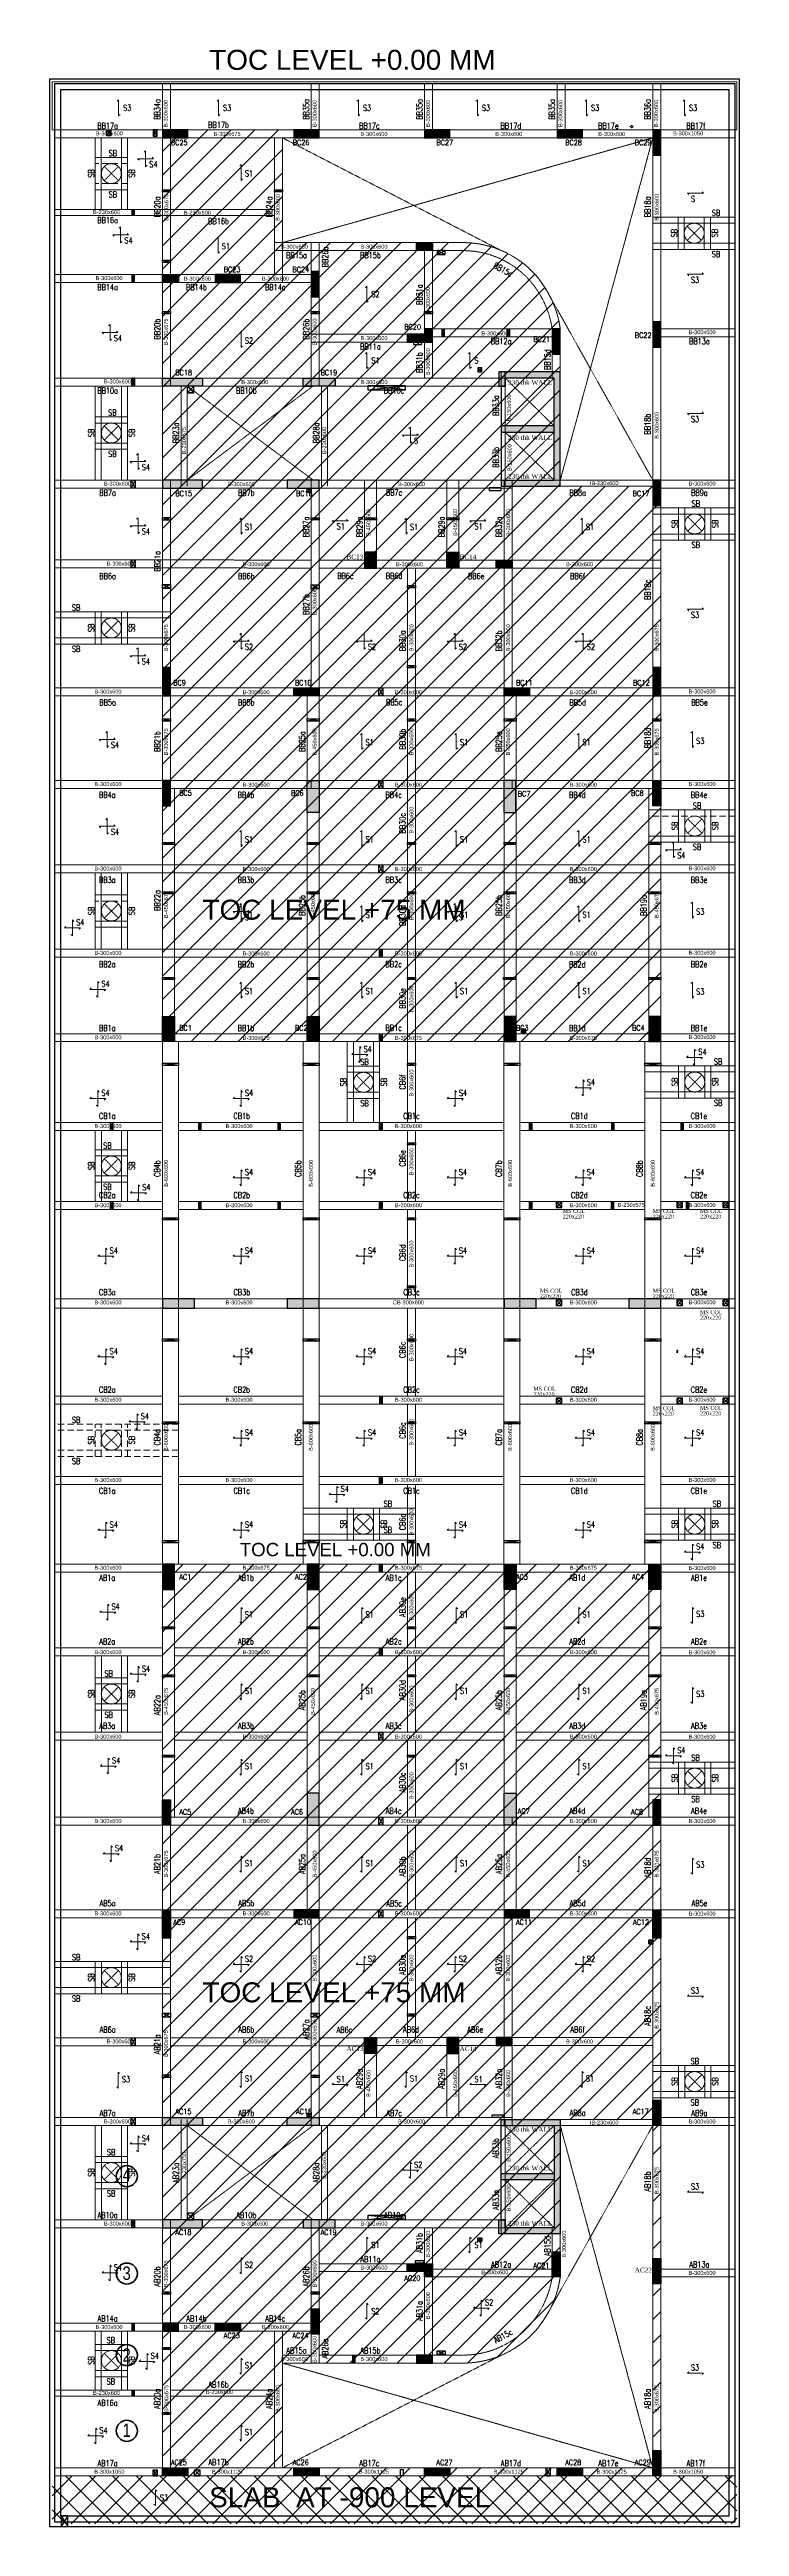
# Model space of a CAD drawing. Header units: inches. Extents: x 11017527 to 11245450, y -2821070 to -2693013.
# Drawn here: x 11017527 to 11043402, y -2785948 to -2693013 of the extents above; entities that cross this region are included whole.
import ezdxf
from ezdxf.enums import TextEntityAlignment as Align

# ---------------------------------------------------------------- set-up
doc = ezdxf.new("R2010")
doc.units = ezdxf.units.IN
doc.header["$LTSCALE"] = 0.5
doc.header["$MEASUREMENT"] = 0
doc.linetypes.add('100Ø_Fire', pattern=[0.75, 0.5, 0, -0.25])
doc.linetypes.add('HIDDEN', pattern=[9.525, 6.35, -3.175])
doc.layers.get('0').update_dxf_attribs({"lineweight": 0})
for name, color, linetype, lineweight in [('ARCHITECTURE   (comments)', 1, 'Continuous', 53), ('B4_TEXT B', 7, 'Continuous', 13), ('B4a_TEXT B-SIZE', 252, 'Continuous', 13), ('S-C0-UP TO B1', 4, 'Continuous', 30), ('S-C3-UP TO HP', 6, 'Continuous', 25), ('S-C3-UP TO TOP', 6, 'Continuous', 25), ('S-C4-ABOVE B1 TO TOP', 7, 'Continuous', 30), ('S-STEEL SLAB', 6, 'Continuous', 0), ('S-TEXT COL.', 7, 'Continuous', 0), ('S-TEXT SLAB', 7, 'Continuous', 13), ('S00-B', 31, 'HIDDEN', 15), ('SLAB BEAM', 3, 'Continuous', 0)]:
    doc.layers.add(name, color=color, linetype=linetype, lineweight=lineweight)
for name, color, linetype in [('F_80NB Hydrant Pipe', 54, '100Ø_Fire'), ('F_CUtout', 7, 'Continuous'), ('F_Sleeve', 7, 'Continuous'), ('JA-ESP-CUTOUT', 10, 'Continuous'), ('JA-ESP-ELECTRICAL CONDUIT', 30, 'Continuous'), ('JA-ESP-KRONE BOX', 160, 'Continuous'), ('P-CUTOUT', 1, 'Continuous')]:
    doc.layers.add(name, color=color, linetype=linetype)
doc.styles.add('135', font='arial.ttf', dxfattribs={"width": 0.8, "height": 135})
doc.styles.add('ARIAL', font='arial.ttf')
doc.styles.add('SETU 1', font='romans.shx', dxfattribs={"width": 0.8})
doc.styles.add('SHEET TEXT', font='times.ttf')

msp = doc.modelspace()

# ---------------------------------------------------------------- texts
at = {"layer": 'ARCHITECTURE   (comments)', "char_height": 500, "attachment_point": 1, "style": '135'}
for s, insert in [('4', (11020264.5, -2772503.5)), ('3', (11020264.5, -2776195.5)), ('2', (11020264.5, -2779266.5)), ('1', (11020264.5, -2782086))]:
    msp.add_mtext_dynamic_manual_height_columns(s, width=1497.53708, gutter_width=500, heights=[0], dxfattribs=dict(at, insert=insert))
at = {"layer": 'B4_TEXT B', "style": 'SETU 1', "width": 0.8}
for s, rotation, p in [('BB34a', 90, (11021681.979, -2695260.139, -0.051)), ('BB35a', 90, (11027261.961, -2695260.139, -0.051)), ('BB35a', 90, (11031511.964, -2695260.139, -0.051)), ('BB35a', 90, (11036481.964, -2695260.139, -0.051)), ('BB36a', 90, (11040071.964, -2695260.139, -0.051)), ('SB', 90, (11019204.5, -2697665.983, -0.051)), ('SB', 90, (11020724, -2697665.983, -0.051)), ('BB20a', 90, (11021681.998, -2698915.516, -0.051)), ('BB24a', 90, (11025881.998, -2698915.516, -0.051)), ('BB18a', 90, (11040071.998, -2698915.516, -0.051)), ('BB26a', 90, (11027977.893, -2700798.057, -0.051)), ('SB', 90, (11041068.245, -2699902.117, -0.051)), ('SB', 90, (11042587.745, -2699902.117, -0.051)), ('BB15c', 331.38954034, (11034485.823, -2701369.573)), ('BB31a', 90, (11031511.998, -2702211.413, -0.051)), ('BB20b', 90, (11021681.998, -2703505.551, -0.051)), ('BB26b', 90, (11027261.998, -2703505.551, -0.051)), ('BB31b', 90, (11031511.998, -2704762.37, -0.051)), ('BB15d', 90, (11036309.59, -2704645.872, -0.051)), ('BB33a', 90, (11034381.998, -2706374.228, -0.051)), ('BB23a', 90, (11022381.998, -2707397.283, -0.051)), ('BB28a', 90, (11027641.998, -2707397.283, -0.051)), ('BB18b', 90, (11040071.998, -2707068.605, -0.051)), ('SB', 90, (11019204.5, -2707398.484, -0.051)), ('SB', 90, (11020724, -2707398.484, -0.051)), ('BB33b', 90, (11034381.998, -2708315.82, -0.051)), ('BB27a', 90, (11027261.998, -2710923.199, -0.051)), ('BB29a', 90, (11029261.998, -2710923.199, -0.051)), ('BB29a', 90, (11032341.998, -2710923.199, -0.051)), ('BB32a', 90, (11034491.998, -2710923.199, -0.051)), ('SB', 90, (11041086.877, -2710813.484, -0.051)), ('SB', 90, (11042606.377, -2710813.484, -0.051)), ('BB21a', 90, (11021681.998, -2712215.334, -0.051)), ('BB27b', 90, (11027261.998, -2713837.164, -0.051)), ('BB18c', 90, (11040071.998, -2713281.925, -0.051)), ('SB', 90, (11019204.5, -2714713.484, -0.051)), ('SB', 90, (11020724, -2714713.484, -0.051)), ('BB30a', 90, (11030876.998, -2715197.818, -0.051)), ('BB32b', 90, (11034491.998, -2715196.664, -0.051)), ('BB21b', 90, (11021681.998, -2718979.832, -0.051)), ('BB25a', 90, (11027111.998, -2718979.832, -0.051)), ('BB30b', 90, (11030876.998, -2718888.844, -0.051)), ('BB25a', 90, (11034491.998, -2718979.832, -0.051)), ('BB18d', 90, (11040071.998, -2718847.882, -0.051)), ('BB30c', 90, (11030876.998, -2722043.609, -0.051)), ('SB', 90, (11041088.237, -2722145.456, -0.051)), ('SB', 90, (11042607.737, -2722145.456, -0.051)), ('BB22a', 90, (11021681.998, -2724940.579, -0.051)), ('BB25b', 90, (11027111.998, -2725128.714, -0.051)), ('BB25b', 90, (11034491.998, -2725128.714, -0.051)), ('BB19a', 90, (11039921.998, -2725128.714, -0.051)), ('SB', 90, (11019204.5, -2725333.482, -0.051)), ('SB', 90, (11020724, -2725333.482, -0.051)), ('BB30d', 90, (11030876.998, -2725506.023, -0.051)), ('BB30e', 90, (11030876.998, -2728618.056, -0.051)), ('SB', 90, (11028659.38, -2731760.122, -0.051)), ('SB', 90, (11030178.88, -2731760.122, -0.051)), ('CB6f', 90, (11030876.979, -2731750.21, -0.051)), ('SB', 90, (11041088.228, -2731747.958, -0.051)), ('SB', 90, (11042607.728, -2731747.958, -0.051)), ('SB', 90, (11019205.86, -2734897.967, -0.051)), ('SB', 90, (11020725.36, -2734897.967, -0.051)), ('CB4b', 90, (11021681.979, -2735001.537, -0.051)), ('CB5b', 90, (11026961.979, -2735001.537, -0.051)), ('CB6e', 90, (11030876.979, -2734619.061, -0.051)), ('CB7b', 90, (11034488.56, -2735001.537, -0.051)), ('CB8b', 90, (11039771.979, -2735001.537, -0.051)), ('CB6d', 90, (11030876.979, -2738160.155, -0.051)), ('CB6c', 90, (11030876.979, -2741799.828, -0.051)), ('SB', 90, (11019204.5, -2745188.637, -0.051)), ('SB', 90, (11020724, -2745188.637, -0.051)), ('CB4a', 90, (11021681.979, -2745081.137, -0.051)), ('CB5a', 90, (11026961.979, -2745081.137, -0.051)), ('CB6c', 90, (11030876.979, -2744829.618, -0.051)), ('CB7a', 90, (11034488.56, -2745081.137, -0.051)), ('CB8a', 90, (11039771.979, -2745081.137, -0.051)), ('CB6a', 90, (11030876.979, -2748254.72, -0.051)), ('SB', 90, (11028659.38, -2748338.639, -0.051)), ('SB', 90, (11030178.88, -2748338.639, -0.051)), ('SB', 90, (11041086.876, -2748338.639, -0.051)), ('SB', 90, (11042606.376, -2748338.639, -0.051)), ('AB30e', 90, (11030876.979, -2751456.956, -0.051)), ('SB', 90, (11019205.86, -2754710.122, -0.051)), ('SB', 90, (11020725.36, -2754710.122, -0.051)), ('AB30d', 90, (11030876.979, -2754568.989, -0.051)), ('AB22a', 90, (11021681.979, -2755134.433, -0.051)), ('AB25b', 90, (11027111.979, -2754946.299, -0.051)), ('AB25b', 90, (11034491.979, -2754946.299, -0.051)), ('AB19a', 90, (11039921.979, -2754946.299, -0.051)), ('AB30c', 90, (11030876.979, -2758031.404, -0.051)), ('SB', 90, (11041086.876, -2757869.15, -0.051)), ('SB', 90, (11042606.376, -2757869.15, -0.051)), ('AB21b', 90, (11021681.979, -2761095.181, -0.051)), ('AB25a', 90, (11027111.979, -2761095.181, -0.051)), ('AB30b', 90, (11030876.979, -2761186.168, -0.051)), ('AB25a', 90, (11034491.979, -2761095.181, -0.051)), ('AB18d', 90, (11040071.979, -2761227.13, -0.051)), ('AB30a', 90, (11030876.979, -2764877.195, -0.051)), ('AB32b', 90, (11034491.979, -2764878.348, -0.051)), ('SB', 90, (11019205.859, -2765352.125, -0.051)), ('SB', 90, (11020725.359, -2765352.125, -0.051)), ('AB18c', 90, (11040071.979, -2766793.088, -0.051)), ('AB21a', 90, (11021681.979, -2767859.678, -0.051)), ('AB27a', 90, (11027261.979, -2767300.759, -0.051)), ('AB29a', 90, (11029261.979, -2769151.813, -0.051)), ('AB29a', 90, (11032341.979, -2769151.813, -0.051)), ('AB32a', 90, (11034491.979, -2769151.813, -0.051)), ('SB', 90, (11041088.237, -2769252.112, -0.051)), ('SB', 90, (11042607.737, -2769252.112, -0.051)), ('AB33b', 90, (11034381.979, -2771759.192, -0.051)), ('SB', 90, (11019205.86, -2772667.123, -0.051)), ('SB', 90, (11020725.36, -2772667.123, -0.051)), ('AB23a', 90, (11022381.979, -2772677.729, -0.051)), ('AB28a', 90, (11027641.979, -2772677.729, -0.051)), ('AB18b', 90, (11040071.979, -2773006.407, -0.051)), ('AB33a', 90, (11034381.979, -2773700.784, -0.051)), ('AB31b', 90, (11031511.979, -2775312.642, -0.051)), ('AB15d', 90, (11036309.571, -2775429.14, -0.051)), ('AB20b', 90, (11021681.979, -2776569.461, -0.051)), ('AB26b', 90, (11027261.979, -2776569.461, -0.051)), ('AB31a', 90, (11031511.979, -2777863.599, -0.051)), ('AB15c', 28.61045967, (11034593.546, -2778902.966)), ('SB', 90, (11019204.5, -2779720.984, -0.051)), ('SB', 90, (11020724, -2779720.984, -0.051)), ('AB26a', 90, (11027977.875, -2779276.956, -0.051)), ('AB20a', 90, (11021681.979, -2781159.496, -0.051)), ('AB24a', 90, (11025881.979, -2781159.496, -0.051)), ('AB18a', 90, (11040071.979, -2781159.496, -0.051))]:
    msp.add_text(s, height=225, rotation=rotation, dxfattribs=at).set_placement(p, align=Align.CENTER)
for s, p in [('BB17a', (11019703.512, -2695985.897)), ('BB17b', (11023865.221, -2695949.845)), ('BB17c', (11029523.053, -2695985.897)), ('BB17d', (11034830.058, -2695985.897)), ('BB17e', (11038485.77, -2695985.897)), ('BB17f', (11041767.463, -2695985.897)), ('SB', (11019902.007, -2697015.605)), ('SB', (11019902.007, -2698565.105)), ('BB16a', (11019703.531, -2699527.864)), ('BB16b', (11023865.239, -2699563.916)), ('SB', (11042524.533, -2699251.739)), ('BB15a', (11026789.098, -2700842.864)), ('BB15b', (11029559.88, -2700842.864)), ('SB', (11042524.533, -2700801.239)), ('BB14a', (11019703.531, -2702042.864)), ('BB14b', (11023036.034, -2702042.864)), ('BB14c', (11025992.331, -2702042.864)), ('BB11a', (11029559.483, -2704268.16)), ('BB12a', (11034463.15, -2704068.16)), ('BB13a', (11041900.596, -2704072.864)), ('BB10a', (11019703.531, -2705922.864)), ('BB10b', (11024904.51, -2705922.864)), ('BB10c', (11030449.238, -2705918.16)), ('SB', (11019882.448, -2706748.106)), ('SB', (11019882.448, -2708297.606)), ('BB7a', (11019703.531, -2709752.864)), ('BB7b', (11024904.51, -2709752.864)), ('BB7c', (11030449.238, -2709748.16)), ('BB8a', (11037333.577, -2709754.324)), ('BB9a', (11041900.596, -2709752.864)), ('SB', (11041767.267, -2710163.106)), ('SB', (11041767.267, -2711712.606)), ('BB6a', (11019703.529, -2712881.089)), ('BB6b', (11024904.508, -2712881.089)), ('BB6c', (11028623.736, -2712876.385)), ('BB6d', (11030449.236, -2712876.385)), ('BB6e', (11033529.01, -2712882.549)), ('BB6f', (11037333.576, -2712882.549)), ('SB', (11018522.288, -2714063.106)), ('SB', (11018522.288, -2715612.606)), ('BB5a', (11019703.529, -2717622.867)), ('BB5b', (11024904.508, -2717622.867)), ('BB5c', (11030449.236, -2717618.162)), ('BB5d', (11037333.576, -2717624.327)), ('BB5e', (11041900.594, -2717622.867)), ('BB4a', (11019689.112, -2721092.867)), ('BB4b', (11024890.091, -2721092.867)), ('BB4c', (11030434.819, -2721088.162)), ('BB4d', (11037319.159, -2721094.327)), ('BB4e', (11041886.177, -2721092.867)), ('SB', (11041810.704, -2721495.078)), ('SB', (11041810.704, -2723044.578)), ('BB3a', (11019689.112, -2724281.533)), ('BB3b', (11024890.091, -2724281.533)), ('BB3c', (11030434.819, -2724276.829)), ('BB3d', (11037319.159, -2724282.993)), ('BB3e', (11041886.177, -2724281.533)), ('BB2a', (11019689.112, -2727448.2)), ('BB2b', (11024890.091, -2727448.2)), ('BB2c', (11030434.819, -2727443.496)), ('BB2d', (11037319.159, -2727449.66)), ('BB2e', (11041886.177, -2727448.2)), ('BB1a', (11019689.112, -2729838.309)), ('BB1b', (11024890.091, -2729838.309)), ('BB1c', (11030434.819, -2729833.605)), ('BB1d', (11037319.159, -2729839.769)), ('BB1e', (11041886.177, -2729838.309)), ('SB', (11029343.092, -2731109.744)), ('SB', (11042602.714, -2731097.58)), ('CB1a', (11019689.094, -2733138.835)), ('CB1b', (11024735.536, -2733138.835)), ('SB', (11029343.092, -2732659.244)), ('CB1c', (11031102.827, -2733138.835)), ('CB1d', (11037395.57, -2733138.835)), ('CB1e', (11041880.479, -2733138.835)), ('SB', (11042602.714, -2732647.08)), ('SB', (11019694.358, -2734247.589)), ('CB2a', (11019689.094, -2736107.146)), ('SB', (11019694.358, -2735797.089)), ('CB2b', (11024735.536, -2736107.146)), ('CB2c', (11031102.827, -2736107.146)), ('CB2d', (11037395.57, -2736107.146)), ('CB2e', (11041880.479, -2736107.146)), ('CB3a', (11019692.513, -2739753.145)), ('CB3b', (11024738.956, -2739753.145)), ('CB3c', (11031106.246, -2739753.145)), ('CB3d', (11037398.989, -2739753.145)), ('CB3e', (11041883.898, -2739753.145)), ('CB2a', (11019689.094, -2743407.144)), ('CB2b', (11024735.536, -2743407.144)), ('CB2c', (11031102.827, -2743407.144)), ('CB2d', (11037395.57, -2743407.144)), ('CB2e', (11041880.479, -2743407.144)), ('SB', (11018522.288, -2744538.258)), ('SB', (11018522.288, -2746087.758)), ('CB1a', (11019689.094, -2747200.241)), ('CB1c', (11024735.536, -2747200.241)), ('CB1c', (11031102.827, -2747200.241)), ('CB1d', (11037395.57, -2747200.241)), ('CB1e', (11041880.479, -2747200.241)), ('SB', (11030217.168, -2747688.26)), ('SB', (11042554.617, -2747688.26)), ('SB', (11030217.168, -2748668.26)), ('SB', (11042554.617, -2749237.76)), ('AB1a', (11019689.094, -2750461.703)), ('AB1b', (11024890.073, -2750461.703)), ('AB1c', (11030434.801, -2750466.407)), ('AB1d', (11037319.14, -2750460.243)), ('AB1e', (11041886.159, -2750461.703)), ('AB2a', (11019689.094, -2752851.812)), ('AB2b', (11024890.073, -2752851.812)), ('AB2c', (11030434.801, -2752856.516)), ('AB2d', (11037319.14, -2752850.352)), ('AB2e', (11041886.159, -2752851.812)), ('SB', (11019742.168, -2754059.743)), ('SB', (11019742.168, -2755609.243)), ('AB3a', (11019689.094, -2756018.479)), ('AB3b', (11024890.073, -2756018.479)), ('AB3c', (11030434.801, -2756023.183)), ('AB3d', (11037319.14, -2756017.019)), ('AB3e', (11041886.159, -2756018.479)), ('SB', (11041755.532, -2757218.772)), ('AB4b', (11024890.073, -2759207.145)), ('AB4c', (11030434.801, -2759211.85)), ('AB4d', (11037319.14, -2759205.685)), ('AB4e', (11041886.159, -2759207.145)), ('SB', (11041755.532, -2758768.272)), ('AB5a', (11019703.511, -2762677.145)), ('AB5b', (11024904.49, -2762677.145)), ('AB5c', (11030449.218, -2762681.85)), ('AB5d', (11037333.557, -2762675.685)), ('AB5e', (11041900.576, -2762677.145)), ('SB', (11018523.647, -2764701.746)), ('SB', (11018523.647, -2766251.246)), ('AB6a', (11019703.511, -2767418.923)), ('AB6b', (11024904.49, -2767418.923)), ('AB6c', (11028587.718, -2767423.627)), ('AB6d', (11031087.429, -2767417.463)), ('AB6e', (11033493.429, -2767417.463)), ('AB6f', (11037333.557, -2767417.463)), ('SB', (11041727.525, -2768601.734)), ('AB7a', (11019703.512, -2770547.148)), ('AB7b', (11024904.492, -2770547.148)), ('AB7c', (11030449.219, -2770551.853)), ('AB8a', (11037333.559, -2770545.688)), ('SB', (11041727.525, -2770151.234)), ('AB9a', (11041900.578, -2770547.148)), ('SB', (11019835.852, -2772016.745)), ('SB', (11019835.852, -2773566.245)), ('AB10a', (11019703.512, -2774377.148)), ('AB10b', (11024904.492, -2774377.148)), ('AB10c', (11030449.219, -2774381.853)), ('AB11a', (11029559.465, -2776031.853)), ('AB12a', (11034463.132, -2776231.853)), ('AB13a', (11041900.578, -2776227.148)), ('AB14a', (11019703.512, -2778257.148)), ('AB14b', (11023036.016, -2778257.148)), ('AB14c', (11025992.312, -2778257.148)), ('SB', (11019823.163, -2779070.605)), ('AB15a', (11026789.08, -2779457.148)), ('AB15b', (11029559.861, -2779457.148)), ('SB', (11019823.163, -2780620.105)), ('AB16b', (11023865.221, -2780736.096)), ('AB16a', (11019703.512, -2781421.994)), ('AB17a', (11019703.512, -2783687.148)), ('AB17b', (11023865.221, -2783651.096)), ('AB17c', (11029523.053, -2783687.148)), ('AB17d', (11034830.058, -2783687.148)), ('AB17e', (11038485.77, -2783687.148)), ('AB17f', (11041767.463, -2783687.148))]:
    msp.add_text(s, height=225, dxfattribs=at).set_placement(p, align=Align.CENTER)
at = {"layer": 'B4a_TEXT B-SIZE', "style": 'ARIAL'}
msp.add_text('B-230x575', height=150, dxfattribs=at).set_placement((11039341.976, -2736435.395), align=Align.CENTER)
at = {"layer": 'S-C4-ABOVE B1 TO TOP', "color": 6, "linetype": 'ByBlock', "style": 'SHEET TEXT'}
for s, p in [('MS COL', (11036770.625, -2736665.625, 0)), ('220x220', (11036770.625, -2736872.701, 0)), ('MS COL', (11040146.029, -2736665.625, 0)), ('220x220', (11040146.029, -2736872.701, 0)), ('MS COL', (11041921.893, -2736665.625, 0)), ('220x220', (11041921.893, -2736872.701, 0)), ('MS COL', (11035914.371, -2739657.509, 0)), ('220x220', (11035914.371, -2739864.586, 0)), ('MS COL', (11040146.029, -2739657.509, 0)), ('220x220', (11040146.029, -2739864.586, 0)), ('MS COL', (11041921.893, -2740463.396, 0)), ('220x220', (11041921.893, -2740670.472, 0)), ('MS COL', (11035668.422, -2743335.39, 0)), ('220x220', (11035668.422, -2743542.466, 0)), ('MS COL', (11040146.029, -2744065.079, 0)), ('220x220', (11040146.029, -2744272.155, 0)), ('MS COL', (11041921.893, -2744052.12, 0)), ('220x220', (11041921.893, -2744259.196, 0))]:
    msp.add_text(s, height=150, dxfattribs=at).set_placement(p)
at = {"layer": 'S-TEXT COL.', "style": 'SETU 1', "width": 0.8}
for s, p in [('BC25', (11022076.822, -2696602.194, 0)), ('BC26', (11026647.004, -2696602.194, 0)), ('BC27', (11032037.106, -2696602.194, 0)), ('BC28', (11036866.684, -2696602.194, 0)), ('BC29', (11039476.511, -2696602.194, 0)), ('BC23', (11024061.185, -2701363.216, 0)), ('BC24', (11026637.911, -2701363.216, 0)), ('BC20', (11030833.222, -2703514.588, 0)), ('BC21', (11035673.222, -2703984.588, 0)), ('BC22', (11039477.843, -2703831.924, 0)), ('BC18', (11022246.364, -2705234.588, 0)), ('BC19', (11027691.265, -2705234.588, 0)), ('BC15', (11022246.364, -2709768.73, 0)), ('BC16', (11026768.037, -2709768.73, 0)), ('BC17', (11039397.015, -2709768.73, 0)), ('BC9', (11022167.364, -2716869.543, 0)), ('BC10', (11026729.364, -2716869.543, 0)), ('BC11', (11035017.245, -2716869.543, 0)), ('BC12', (11039412.063, -2716869.543, 0)), ('BC5', (11022391.364, -2721006.675, 0)), ('BC6', (11026582.821, -2721010.114, 0)), ('BC7', (11035087.619, -2721036.131, 0)), ('BC8', (11039335.006, -2721011.491, 0)), ('BC1', (11022391.364, -2729824.543, 0)), ('BC2', (11026729.364, -2729824.543, 0)), ('BC3', (11035017.245, -2729824.543, 0)), ('BC4', (11039376.063, -2729824.543, 0)), ('AC1', (11022391.364, -2750421.557, 0)), ('AC2', (11026729.364, -2750421.557, 0)), ('AC3', (11035017.245, -2750421.557, 0)), ('AC4', (11039376.063, -2750421.557, 0)), ('AC5', (11022391.364, -2759239.426, 0)), ('AC6', (11026582.821, -2759235.987, 0)), ('AC7', (11035087.619, -2759209.97, 0)), ('AC8', (11039335.006, -2759234.61, 0)), ('AC9', (11022167.364, -2763376.557, 0)), ('AC10', (11026729.364, -2763376.557, 0)), ('AC11', (11035017.245, -2763376.557, 0)), ('AC12', (11039412.063, -2763376.557, 0)), ('AC15', (11022246.364, -2770477.371, 0)), ('AC16', (11026768.037, -2770477.371, 0)), ('AC17', (11039397.015, -2770477.371, 0)), ('AC18', (11022246.364, -2775011.512, 0)), ('AC19', (11027691.265, -2775011.512, 0)), ('AC20', (11030833.222, -2776731.512, 0)), ('AC21', (11035673.222, -2776261.512, 0)), ('AC23', (11024061.185, -2778882.885, 0)), ('AC24', (11026637.911, -2778882.885, 0)), ('AC25', (11022076.822, -2783643.907, 0)), ('AC26', (11026647.004, -2783643.907, 0)), ('AC27', (11032037.106, -2783643.907, 0)), ('AC28', (11036866.684, -2783643.907, 0)), ('AC29', (11039476.511, -2783643.907, 0))]:
    msp.add_text(s, height=200, dxfattribs=at).set_placement(p)
at = {"layer": 'S-TEXT COL.', "style": 'SHEET TEXT'}
for s, p in [('230 thk WALL', (11034726.953, -2705589.604, 0)), ('230 thk WALL', (11034726.953, -2707660.384, 0)), ('230 thk WALL', (11034726.953, -2709110.492, 0)), ('BC13', (11028664.037, -2712135.595, 0)), ('BC14', (11032908.571, -2712135.595, 0)), ('AC13', (11028664.037, -2768110.506, 0)), ('AC14', (11032908.571, -2768110.506, 0)), ('230 thk WALL', (11034726.953, -2771140.027, 0)), ('230 thk WALL', (11034726.953, -2772590.135, 0)), ('230 thk WALL', (11034726.953, -2774660.915, 0)), ('AC22', (11039477.843, -2776414.177, 0))]:
    msp.add_text(s, height=175, dxfattribs=at).set_placement(p)
at = {"layer": 'S-TEXT SLAB', "style": 'SETU 1', "width": 0.8}
for s, p in [('S3', (11020285.736, -2695311.76)), ('S3', (11024032.903, -2695311.76)), ('S3', (11029278.444, -2695311.76)), ('S3', (11033742.279, -2695311.76)), ('S3', (11037833.522, -2695311.76)), ('S3', (11041509.535, -2695311.76)), ('S4', (11021269.109, -2697431.92)), ('S1', (11024853.357, -2697771.667)), ('S', (11041581.286, -2698727.085)), ('S4', (11020332.898, -2700286.073)), ('S1', (11023988.299, -2700503.444)), ('S3', (11041581.286, -2701768.031)), ('S2', (11029597.602, -2702306.76)), ('S4', (11019933.857, -2703953.507)), ('S2', (11024853.357, -2704044.167)), ('S1', (11029597.602, -2704792.76)), ('S', (11033463.602, -2704792.76)), ('S3', (11041581.286, -2706988.248)), ('S', (11031199.357, -2707805.007)), ('S4', (11020983.857, -2708796.507)), ('S1', (11024853.357, -2711039.507)), ('S1', (11028296.857, -2711015.427)), ('S1', (11031044.357, -2711039.507)), ('S1', (11033463.857, -2711015.427)), ('S1', (11037641.357, -2711039.507)), ('S4', (11020983.857, -2711203.908)), ('S3', (11041581.286, -2714338.748)), ('S2', (11024853.357, -2715533.927)), ('S2', (11029467.857, -2715533.927)), ('S2', (11032877.857, -2715533.927)), ('S2', (11037677.857, -2715533.927)), ('S4', (11020983.857, -2716084.437)), ('S4', (11019826.198, -2719218.217)), ('S1', (11029378.857, -2719117.007)), ('S1', (11032920.357, -2719117.007)), ('S1', (11037512.857, -2719117.007)), ('S3', (11041775.357, -2719066.507)), ('S4', (11019826.198, -2722479.498)), ('S1', (11024853.357, -2722759.507)), ('S1', (11029378.857, -2722759.507)), ('S1', (11032920.357, -2722759.507)), ('S1', (11037512.857, -2722759.507)), ('S4', (11041066.857, -2723357.507)), ('S4', (11018525.469, -2725871.022)), ('S1', (11024853.357, -2725586.507)), ('S', (11024853.357, -2725673.743)), ('S1', (11029378.857, -2725586.507)), ('S', (11032877.857, -2725673.743)), ('S1', (11032920.357, -2725586.507)), ('S1', (11037512.857, -2725586.507)), ('S3', (11041775.357, -2725471.007)), ('S4', (11019471.972, -2728175.947)), ('S1', (11024853.357, -2728450.507)), ('S1', (11029378.857, -2728450.507)), ('S1', (11032920.357, -2728450.507)), ('S1', (11037512.857, -2728450.507)), ('S3', (11041775.357, -2728472.007)), ('S4', (11029303.533, -2730626.064)), ('S4', (11041860.31, -2730729.965)), ('S4', (11019471.972, -2732275.459)), ('S4', (11024853.357, -2732275.459)), ('S4', (11032877.857, -2732275.459)), ('S4', (11037677.857, -2731875.77)), ('S4', (11024853.357, -2735243.77)), ('S4', (11029467.857, -2735243.77)), ('S4', (11032877.857, -2735243.77)), ('S4', (11037677.857, -2735243.77)), ('S4', (11041775.357, -2735243.77)), ('S4', (11021004.057, -2735812.27)), ('S4', (11019779.857, -2738186.77)), ('S4', (11024853.357, -2738186.77)), ('S4', (11029467.857, -2738186.77)), ('S4', (11032877.857, -2738186.77)), ('S4', (11037677.857, -2738186.77)), ('S4', (11041775.357, -2738186.77)), ('S4', (11019779.857, -2741961.27)), ('S4', (11024853.357, -2741961.27)), ('S4', (11029467.857, -2741961.27)), ('S4', (11032877.857, -2741961.27)), ('S4', (11037677.857, -2741961.27)), ('S4', (11041775.357, -2741961.27)), ('S4', (11020950.532, -2744400.77)), ('S4', (11024853.357, -2745014.77)), ('S4', (11029467.857, -2745014.77)), ('S4', (11032877.857, -2745014.77)), ('S4', (11037677.857, -2745014.77)), ('S4', (11041775.357, -2745014.77)), ('S4', (11028446.755, -2747128.77)), ('S4', (11019779.857, -2748468.27)), ('S4', (11024853.357, -2748468.27)), ('S4', (11032877.857, -2748468.27)), ('S4', (11037677.857, -2748468.27)), ('S4', (11041775.357, -2749290.77)), ('S4', (11019850.881, -2751544.258)), ('S1', (11024853.357, -2751841.77)), ('S1', (11029378.857, -2751841.77)), ('S1', (11032920.357, -2751841.77)), ('S1', (11037512.857, -2751841.77)), ('S3', (11041775.357, -2751820.27)), ('S4', (11020989.357, -2753875.77)), ('S1', (11024853.357, -2754705.77)), ('S1', (11029378.857, -2754705.77)), ('S1', (11032920.357, -2754705.77)), ('S1', (11037512.857, -2754705.77)), ('S3', (11041775.357, -2754821.27)), ('S4', (11019870.199, -2757316.714)), ('S1', (11024853.357, -2757532.77)), ('S1', (11029378.857, -2757532.77)), ('S1', (11032920.357, -2757532.77)), ('S1', (11037512.857, -2757532.77)), ('S4', (11041066.857, -2756934.77)), ('S4', (11019979.044, -2760609.546)), ('S1', (11024853.357, -2761175.27)), ('S1', (11029378.857, -2761175.27)), ('S1', (11032920.357, -2761175.27)), ('S1', (11037512.857, -2761175.27)), ('S3', (11041775.357, -2761225.77)), ('S4', (11020982.857, -2763918.77)), ('S2', (11024853.357, -2764758.35)), ('S2', (11029467.857, -2764758.35)), ('S2', (11032877.857, -2764758.35)), ('S2', (11037677.857, -2764758.35)), ('S3', (11041581.286, -2765953.529)), ('S3', (11020240.857, -2769281.27)), ('S1', (11024853.357, -2769252.77)), ('S1', (11028296.857, -2769276.85)), ('S1', (11031044.357, -2769252.77)), ('S1', (11033463.857, -2769276.85)), ('S1', (11037641.357, -2769252.77)), ('S4', (11020983.857, -2771495.77)), ('S2', (11031199.357, -2772487.27)), ('S3', (11041581.286, -2773304.029)), ('S1', (11029597.602, -2775499.517)), ('S1', (11033463.602, -2775499.517)), ('S4', (11019933.857, -2776338.77)), ('S2', (11024853.357, -2776248.109)), ('S2', (11029597.602, -2777985.517)), ('S2', (11033859.776, -2777656.85)), ('S4', (11021321.276, -2779655.85)), ('S1', (11024853.357, -2780012.609)), ('S3', (11041581.286, -2780095.029)), ('S4', (11019395.993, -2782454.937)), ('S1', (11024853.357, -2782520.609)), ('S3', (11021663.5, -2784980.517))]:
    msp.add_text(s, height=225, dxfattribs=at).set_placement(p)
at = {"layer": 'S00-B', "color": 7, "style": 'ARIAL'}
msp.add_text('TOC LEVEL +0.00 MM', height=750, dxfattribs=at).set_placement((11023513.121, -2693398.863), align=Align.MIDDLE_LEFT)
at = {"layer": 'S00-B', "color": 8, "style": 'ARIAL'}
for s, p in [('B-300x600', (11021961.633, -2695414.378)), ('B-300x600', (11027541.615, -2695411.575)), ('B-300x600', (11031791.618, -2695411.575)), ('B-300x600', (11036761.618, -2695411.575)), ('B-300x600', (11040351.618, -2695411.575)), ('B-300x600', (11026161.652, -2698936.051)), ('B-300x600', (11040375.119, -2698936.051)), ('B-300x600', (11031791.652, -2702421.051)), ('B-300x600', (11027541.652, -2703611.051)), ('B-300x600', (11031791.652, -2704727.172)), ('B-150x600', (11034832.964, -2706460.149)), ('B-230x600', (11027903.27, -2707681.834)), ('B-300x600', (11040375.119, -2707114.481)), ('B-150x600', (11034853.464, -2708326.852)), ('B-450x600', (11029561.05, -2710755.573)), ('B-450x600', (11032816.49, -2710755.573)), ('B-300x600', (11034804.012, -2710755.573)), ('B-300x600', (11027546.726, -2713722.97)), ('B-300x600', (11031176.05, -2715082.47)), ('B-300x600', (11034802.052, -2715082.47)), ('B-450x600', (11027546.726, -2718988.267)), ('B-300x600', (11031176.05, -2718988.267)), ('B-450x600', (11034802.052, -2718988.267)), ('B-300x600', (11031176.05, -2721923.918)), ('B-450x600', (11027477.911, -2725091.385)), ('B-300x600', (11031176.05, -2725178.477)), ('B-450x600', (11034802.052, -2725091.385)), ('B-300x600', (11031176.05, -2728633.063)), ('B-300x600', (11031176.032, -2731790.334)), ('B-600x600', (11021965.443, -2735175.062)), ('B-600x600', (11027401.182, -2735175.062)), ('B-300x600', (11031176.032, -2734745.625)), ('B-600x600', (11034873.498, -2735175.062)), ('B-600x600', (11040225.443, -2735175.062)), ('B-300x600', (11031176.032, -2738204.375)), ('B-300x600', (11031176.032, -2741714.075)), ('B-600x600', (11021965.443, -2745086.482)), ('B-600x600', (11027401.182, -2745086.482)), ('B-300x600', (11031176.032, -2744886.834)), ('B-600x600', (11034873.498, -2745086.482)), ('B-600x600', (11040225.443, -2745086.482)), ('B-300x600', (11031176.032, -2748263.013)), ('B-300x600', (11031176.032, -2751447.261)), ('B-450x600', (11027477.893, -2754988.939)), ('B-300x600', (11031176.032, -2754901.847)), ('B-450x600', (11034802.034, -2754988.939)), ('B-300x600', (11031176.032, -2758156.406)), ('B-450x600', (11027546.707, -2761092.057)), ('B-300x600', (11031176.032, -2761092.057)), ('B-450x600', (11034802.034, -2761092.057)), ('B-300x600', (11027546.707, -2764997.854)), ('B-300x600', (11031176.032, -2764997.854)), ('B-300x600', (11034802.034, -2764997.854)), ('B-300x600', (11027546.707, -2767431.108)), ('B-450x600', (11029561.032, -2769324.751)), ('B-450x600', (11032816.471, -2769324.751)), ('B-300x600', (11034803.994, -2769324.751)), ('B-150x600', (11034821.977, -2771753.472)), ('B-230x600', (11027903.252, -2772398.49)), ('B-150x600', (11034821.977, -2773620.175)), ('B-300x600', (11031791.633, -2775353.152)), ('B-300x600', (11036896.966, -2775353.152)), ('B-300x600', (11027541.633, -2776469.273)), ('B-300x600', (11031791.633, -2777659.273)), ('B-300x600', (11027541.633, -2779305.673)), ('B-300x600', (11026161.633, -2781144.273))]:
    msp.add_text(s, height=150, rotation=90, dxfattribs=at).set_placement(p, align=Align.CENTER)
for s, p in [('B-300x600', (11019769.492, -2696232.67)), ('B-300x600', (11029694.6, -2696254.661)), ('B-300x600', (11034751.059, -2696254.661)), ('B-300x600', (11038612.997, -2696254.661)), ('B-300x1050', (11041478.695, -2696232.67)), ('B-230x600', (11019664.118, -2699189.39)), ('B-230x600', (11023071.892, -2699211.382)), ('B-300x600', (11026706.722, -2700484.663)), ('B-300x600', (11029694.6, -2700484.663)), ('B-300x600', (11019759.016, -2701662.672)), ('B-300x600', (11023071.892, -2701684.663)), ('B-300x600', (11026000.847, -2701684.663)), ('B-300x600', (11029694.6, -2703914.663)), ('B-300x600', (11034228.962, -2703739.404)), ('B-300x600', (11041998.973, -2703693.036)), ('B-300x600', (11020072.884, -2705542.672)), ('B-300x600', (11025223.53, -2705564.663)), ('B-300x600', (11029694.6, -2705564.663)), ('B-300x600', (11020072.884, -2709373.036)), ('B-300x600', (11024719.565, -2709395.027)), ('B-300x600', (11031106.166, -2709395.027)), ('IB-230x600', (11038328.816, -2709357.497)), ('B-300x600', (11041998.973, -2709373.036)), ('B-300x600', (11020175.821, -2712375.982)), ('B-300x600', (11025275.163, -2712397.973)), ('B-300x600', (11031028.012, -2712397.973)), ('B-300x600', (11037406.477, -2712397.973)), ('B-300x600', (11019719.622, -2717178.905)), ('B-300x600', (11025275.163, -2717200.896)), ('B-300x600', (11030988.56, -2717200.896)), ('B-300x600', (11037548.974, -2717200.896)), ('B-300x600', (11041998.973, -2717173.036)), ('B-300x600', (11019719.622, -2720648.905)), ('B-300x600', (11025275.163, -2720670.896)), ('B-300x600', (11030988.56, -2720670.896)), ('B-300x600', (11037548.974, -2720670.896)), ('B-300x600', (11041998.973, -2720643.036)), ('B-300x600', (11019719.622, -2723815.572)), ('B-300x600', (11025275.163, -2723837.563)), ('B-300x600', (11030988.56, -2723837.563)), ('B-300x600', (11037548.974, -2723837.563)), ('B-300x600', (11041998.973, -2723809.702)), ('B-300x600', (11019719.622, -2726982.239)), ('B-300x600', (11025275.163, -2727004.23)), ('B-300x600', (11030988.56, -2727004.23)), ('B-300x600', (11037548.974, -2727004.23)), ('B-300x600', (11041998.973, -2726976.369)), ('B-300x600', (11019719.622, -2730148.905)), ('B-300x600', (11041998.973, -2730143.036)), ('B-300x600', (11019719.622, -2733480.595)), ('B-300x600', (11024634.483, -2733480.595)), ('B-300x600', (11030988.542, -2733480.595)), ('B-300x600', (11037548.955, -2733480.595)), ('B-300x600', (11041998.973, -2733474.726)), ('B-300x600', (11019719.622, -2736448.906)), ('B-300x600', (11024634.483, -2736448.906)), ('B-300x600', (11030988.542, -2736448.906)), ('B-300x600', (11037548.955, -2736448.906)), ('B-300x600', (11041998.973, -2736443.037)), ('B-300x600', (11019719.622, -2740094.905)), ('B-300x600', (11024634.483, -2740094.905)), ('CB-300x600', (11030988.542, -2740094.905)), ('B-300x600', (11037548.955, -2740094.905)), ('B-300x600', (11041998.973, -2740089.036)), ('B-300x600', (11019719.622, -2743748.904)), ('B-300x600', (11024634.483, -2743748.904)), ('B-300x600', (11030988.542, -2743748.904)), ('B-300x600', (11037548.955, -2743748.904)), ('B-300x600', (11041998.973, -2743743.035)), ('B-300x600', (11019719.622, -2746759.215)), ('B-300x600', (11024634.483, -2746759.215)), ('B-300x600', (11030988.542, -2746759.215)), ('B-300x600', (11037548.955, -2746759.215)), ('B-300x600', (11041998.973, -2746753.346)), ('B-300x600', (11019719.622, -2750052.061)), ('B-300x600', (11041998.973, -2750057.93)), ('B-300x600', (11019719.622, -2753218.727)), ('B-300x600', (11025275.145, -2753218.727)), ('B-300x600', (11030988.542, -2753218.727)), ('B-300x600', (11037548.955, -2753218.727)), ('B-300x600', (11041998.973, -2753224.597)), ('B-300x600', (11019719.622, -2756385.394)), ('B-300x600', (11025275.145, -2756385.394)), ('B-300x600', (11030988.542, -2756385.394)), ('B-300x600', (11037548.955, -2756385.394)), ('B-300x600', (11041998.973, -2756391.263)), ('B-300x600', (11019719.622, -2759552.061)), ('B-300x600', (11025275.145, -2759552.061)), ('B-300x600', (11030988.542, -2759552.061)), ('B-300x600', (11037548.955, -2759552.061)), ('B-300x600', (11041998.973, -2759557.93)), ('B-300x600', (11019719.622, -2763022.061)), ('B-300x600', (11025275.145, -2763022.061)), ('B-300x600', (11030988.542, -2763022.061)), ('B-300x600', (11037548.955, -2763022.061)), ('B-300x600', (11041998.973, -2763027.93)), ('B-300x600', (11020175.821, -2767824.984)), ('B-300x600', (11025275.145, -2767824.984)), ('B-300x600', (11031027.993, -2767824.984)), ('B-300x600', (11037406.458, -2767824.984)), ('B-300x600', (11020072.884, -2770827.93)), ('B-300x600', (11024719.546, -2770827.93)), ('B-300x600', (11031106.148, -2770827.93)), ('IB-230x600', (11038328.802, -2770868.264)), ('B-300x600', (11041998.973, -2770827.93)), ('B-300x600', (11020072.884, -2774658.294)), ('B-300x600', (11025223.511, -2774658.294)), ('B-300x600', (11029694.582, -2774658.294)), ('B-300x600', (11029694.582, -2776308.294)), ('B-300x600', (11034228.944, -2776483.553)), ('B-300x600', (11041998.973, -2776507.93)), ('B-300x600', (11019759.016, -2778538.294)), ('B-300x600', (11023071.874, -2778538.294)), ('B-300x600', (11026000.828, -2778538.294)), ('B-300x600', (11026706.704, -2779738.294)), ('B-300x600', (11029694.582, -2779738.294)), ('B-230x600', (11019664.118, -2781011.575)), ('B-230x600', (11023901.079, -2780975.523)), ('B-300x1050', (11019769.492, -2783968.296)), ('B-300x1050', (11041478.695, -2783968.296))]:
    msp.add_text(s, height=150, dxfattribs=at).set_placement(p, align=Align.CENTER)
at = {"layer": 'S00-B', "color": 4, "style": 'ARIAL'}
for s, p in [('B-300x675', (11024185.743, -2696254.661)), ('B-300x675', (11025275.163, -2730170.896)), ('B-300x675', (11030988.56, -2730170.896)), ('B-300x675', (11037548.974, -2730170.896)), ('B-300x675', (11025275.145, -2750052.061)), ('B-300x675', (11030988.542, -2750052.061)), ('B-300x675', (11037548.955, -2750052.061)), ('B-300x1125', (11024185.724, -2783968.296)), ('B-300x1125', (11029694.582, -2783968.296)), ('B-300x1125', (11034751.04, -2783968.296)), ('B-300x1125', (11038612.978, -2783968.296))]:
    msp.add_text(s, height=150, dxfattribs=at).set_placement(p, align=Align.CENTER)
for s, p in [('B-300x675', (11021978.873, -2698936.051)), ('B-300x675', (11021965.002, -2703611.051)), ('B-230x675', (11022646.676, -2707681.834)), ('B-300x675', (11021965.461, -2715082.47)), ('B-300x675', (11040375.119, -2715082.47)), ('B-300x675', (11021965.461, -2718988.267)), ('B-300x675', (11040375.119, -2718988.267)), ('B-450x675', (11021965.461, -2725091.385)), ('B-450x675', (11040375.119, -2725091.385)), ('B-450x675', (11021965.443, -2754988.939)), ('B-450x675', (11040375.1, -2754988.939)), ('B-300x675', (11021965.443, -2761092.057)), ('B-300x675', (11040375.1, -2761092.057)), ('B-300x675', (11040375.1, -2766762.711)), ('B-300x675', (11021965.443, -2767835.126)), ('B-230x750', (11022646.658, -2772398.49)), ('B-300x675', (11040375.1, -2772965.843)), ('B-300x675', (11021964.983, -2776469.273)), ('B-300x675', (11021978.855, -2781144.273)), ('B-300x675', (11040375.1, -2781144.273))]:
    msp.add_text(s, height=150, rotation=90, dxfattribs=at).set_placement(p, align=Align.CENTER)
at = {"layer": 'S00-B', "color": 7, "style": 'ARIAL'}
for s, height, p in [('TOC LEVEL +75 MM', 750, (11023261.589, -2725661.585)), ('TOC LEVEL +0.00 MM', 500, (11024662.446, -2749544.28)), ('TOC LEVEL +75 MM', 750, (11023262.305, -2766281.168))]:
    msp.add_text(s, height=height, dxfattribs=at).set_placement(p)
at = {"layer": 'S00-B', "color": 2, "style": 'ARIAL'}
msp.add_text('SLAB  AT -900 LEVEL', height=750, dxfattribs=at).set_placement((11023513.121, -2784853.899), align=Align.MIDDLE_LEFT)

# ---------------------------------------------------------------- blocks, each defined once
blk = doc.blocks.new('45')
at = {"layer": 'S00-B', "color": 7}
for p, q in [((3098727, -2164025), (3099257, -2164555)), ((3099257, -2164025), (3098727, -2164555)), ((3120589, -2166263), (3121120, -2166793)), ((3121120, -2166263), (3120589, -2166793)), ((3098727, -2173758), (3099257, -2174288)), ((3099257, -2173758), (3098727, -2174288)), ((3120609, -2177173), (3121140, -2177703)), ((3121140, -2177173), (3120609, -2177703)), ((3098727, -2181073), (3099257, -2181603)), ((3099257, -2181073), (3098727, -2181603)), ((3120609, -2188506), (3121140, -2189036)), ((3121140, -2188506), (3120609, -2189036)), ((3098727, -2191693), (3099257, -2192223)), ((3099257, -2191693), (3098727, -2192223)), ((3108182, -2198119), (3108712, -2198650)), ((3108712, -2198119), (3108182, -2198650)), ((3120609, -2198108), (3121140, -2198639)), ((3121140, -2198108), (3120609, -2198639)), ((3098727, -2201258), (3099257, -2201789)), ((3099257, -2201258), (3098727, -2201789)), ((3098727, -2211548), (3099257, -2212078)), ((3099257, -2211548), (3098727, -2212078)), ((3108182, -2214698), (3108712, -2215228)), ((3108712, -2214698), (3108182, -2215228)), ((3120609, -2214698), (3121140, -2215228)), ((3121140, -2214698), (3120609, -2215228)), ((3098727, -2221071), (3099257, -2221601)), ((3099257, -2221071), (3098727, -2221601)), ((3120609, -2224228), (3121140, -2224759)), ((3121140, -2224228), (3120609, -2224759)), ((3098727, -2231713), (3099257, -2232243)), ((3099257, -2231713), (3098727, -2232243)), ((3120609, -2235613), (3121140, -2236143)), ((3121140, -2235613), (3120609, -2236143)), ((3098727, -2239028), (3099257, -2239558)), ((3099257, -2239028), (3098727, -2239558)), ((3098727, -2246080), (3099257, -2246610)), ((3099257, -2246080), (3098727, -2246610))]:
    blk.add_line(p, q, dxfattribs=at)
for centre in [(3098991, -2164292), (3098992, -2164290), (3120853, -2166529), (3120854, -2166528), (3098991, -2174024), (3098992, -2174023), (3120873, -2177439), (3120874, -2177438), (3098991, -2181339), (3098992, -2181338), (3120874, -2188771), (3120874, -2188771), (3098991, -2191959), (3098992, -2191958), (3108446, -2198386), (3108447, -2198384), (3120873, -2198375), (3120874, -2198374), (3098991, -2201525), (3098992, -2201524), (3098991, -2211814), (3098992, -2211813), (3108446, -2214964), (3108447, -2214963), (3120873, -2214964), (3120874, -2214963), (3098991, -2221337), (3098992, -2221336), (3120873, -2224495), (3120874, -2224493), (3098992, -2231978), (3098992, -2231978), (3120873, -2235879), (3120874, -2235878), (3098992, -2239293), (3098992, -2239293), (3098992, -2246345)]:
    blk.add_circle(centre, 375, dxfattribs=at)
blk = doc.blocks.new('SLAB')
at = {"layer": 'S-STEEL SLAB'}
blk.add_lwpolyline([(71, -229), (0, -300), (0, 501), (-71, 430)], dxfattribs=at)
blk = doc.blocks.new('A$C60DD5E75')
at = {"layer": 'F_80NB Hydrant Pipe', "color": 9}
for centre in [(-1093, 123, 2), (-5155, -33798), (-375, -67980)]:
    blk.add_circle(centre, 40, dxfattribs=at).dxf.unprotected_set("ltscale", 0)
at = {"layer": 'F_CUtout', "color": 9, "ltscale": 500}
for p, q in [((-19038, 0), (-19038, -230)), ((-18888, 0), (-19038, 0)), ((-19038, 0), (-18888, -230)), ((-19038, -230), (-18888, 0)), ((-19038, -230), (-18888, -230)), ((-18888, -230), (-19038, -230)), ((-18888, -230), (-18888, 0)), ((-17760, -9610), (-17760, -9860)), ((-17510, -9610), (-17760, -9610)), ((-17760, -9610), (-17510, -9860)), ((-17760, -9860), (-17510, -9610)), ((-17760, -9860), (-17510, -9860)), ((-17510, -9860), (-17760, -9860)), ((-17510, -9860), (-17510, -9610)), ((-13260, -13590), (-13260, -13440)), ((-13260, -13440), (-13110, -13440)), ((-13110, -13440), (-13260, -13590)), ((-13110, -13590), (-13260, -13440)), ((-13110, -13590), (-13260, -13590)), ((-13260, -13590), (-13110, -13590)), ((-13110, -13440), (-13110, -13590)), ((-5230, -33873), (-5230, -33723)), ((-5230, -33723), (-5080, -33723)), ((-5080, -33723), (-5230, -33873)), ((-5080, -33873), (-5230, -33723)), ((-5080, -33873), (-5230, -33873)), ((-5230, -33873), (-5080, -33873)), ((-5080, -33723), (-5080, -33873)), ((-450, -68055), (-450, -67905)), ((-450, -67905), (-300, -67905)), ((-300, -67905), (-450, -68055)), ((-300, -68055), (-450, -67905)), ((-300, -68055), (-450, -68055)), ((-450, -68055), (-300, -68055)), ((-300, -67905), (-300, -68055)), ((-13260, -74567), (-13260, -74417)), ((-13260, -74417), (-13110, -74417)), ((-13110, -74417), (-13260, -74567)), ((-13110, -74567), (-13260, -74417)), ((-13110, -74567), (-13260, -74567)), ((-13260, -74567), (-13110, -74567)), ((-13110, -74417), (-13110, -74567)), ((-17760, -78160), (-17760, -78410)), ((-17510, -78160), (-17760, -78160)), ((-17760, -78160), (-17510, -78410)), ((-17760, -78410), (-17510, -78160)), ((-17760, -78410), (-17510, -78410)), ((-17510, -78410), (-17760, -78410)), ((-17510, -78410), (-17510, -78160)), ((-19040, -88020), (-19040, -87790)), ((-19040, -87790), (-18890, -87790)), ((-18890, -87790), (-19040, -88020)), ((-18890, -88020), (-19040, -87790)), ((-18890, -88020), (-19040, -88020)), ((-19040, -88020), (-18890, -88020)), ((-18890, -87790), (-18890, -88020)), ((-17490, -88020), (-17490, -87790)), ((-17490, -87790), (-17290, -87790)), ((-17290, -87790), (-17490, -88020)), ((-17290, -88020), (-17490, -87790)), ((-17290, -88020), (-17490, -88020)), ((-17490, -88020), (-17290, -88020)), ((-17290, -87790), (-17290, -88020)), ((-4300, -88020, 0), (-4300, -87720, 0)), ((-4300, -87720, 0), (-4150, -87720, 0)), ((-4150, -87720, 0), (-4300, -88020, 0)), ((-4150, -88020, 0), (-4300, -87720, 0)), ((-4150, -88020, 0), (-4300, -88020, 0)), ((-4300, -88020, 0), (-4150, -88020, 0)), ((-4150, -87720, 0), (-4150, -88020, 0))]:
    blk.add_line(p, q, dxfattribs=at)
at = {"layer": 'F_Sleeve', "color": 9, "linetype": 'Continuous'}
for p, q in [((-18390, -2325), (-18690, -2245)), ((-18390, -2245), (-18690, -2325)), ((-14190, -2325), (-14490, -2245)), ((-14190, -2245), (-14490, -2325)), ((-19830, -3215, -6), (-19750, -2985, -6)), ((-19750, -3215, -6), (-19830, -2985, -6)), ((-19830, -5730), (-19750, -5430)), ((-19750, -5730), (-19830, -5430)), ((-18390, -4970), (-18690, -4890)), ((-18390, -4890), (-18690, -4970)), ((-18390, -6900), (-18690, -6820)), ((-18390, -6820), (-18690, -6900)), ((-12810, -6900), (-13110, -6820)), ((-12810, -6820), (-13110, -6900)), ((-8560, -6900), (-8860, -6820)), ((-8560, -6820), (-8860, -6900)), ((-8200, -7760), (-8120, -7460)), ((-8120, -7760), (-8200, -7460)), ((-5760, -7760), (-5680, -7460)), ((-5680, -7760), (-5760, -7460)), ((-19740, -9309, -6), (-19840, -9610, -6)), ((-19840, -9309, -6), (-19740, -9610, -6)), ((-19715, -13140, -6), (-19865, -13440, -6)), ((-19865, -13140, -6), (-19715, -13440, -6)), ((-18690, -14540), (-18389, -14640)), ((-18690, -14640), (-18389, -14540)), ((-12810, -14630), (-13110, -14550)), ((-12810, -14550), (-13110, -14630)), ((-10660, -14630), (-11110, -14550)), ((-10660, -14550), (-11110, -14630)), ((-7580, -14630), (-8030, -14550)), ((-7580, -14550), (-8030, -14630)), ((-19715, -16137, -6), (-19865, -16437, -6)), ((-19865, -16137, -6), (-19715, -16437, -6)), ((-18390, -17212), (-18690, -17062)), ((-18390, -17062), (-18690, -17212)), ((-12810, -17215), (-13110, -17065)), ((-12810, -17065), (-13110, -17215)), ((-9195, -17180), (-9495, -17100)), ((-9195, -17100), (-9495, -17180)), ((-9195, -20180), (-9495, -20100)), ((-9195, -20100), (-9495, -20180)), ((-10420, -20940), (-10570, -21240)), ((-10570, -20940), (-10420, -21240)), ((-18390, -22180), (-18690, -22100)), ((-18390, -22100), (-18690, -22180)), ((-12810, -22180), (-13260, -22100)), ((-12810, -22100), (-13260, -22180)), ((-9195, -22180), (-9495, -22100)), ((-9195, -22100), (-9495, -22180)), ((-5430, -22180), (-5880, -22100)), ((-5430, -22100), (-5880, -22180)), ((-1, -22180), (-300, -22100)), ((-1, -22100), (-300, -22180)), ((-10420, -24410), (-10570, -24710)), ((-10570, -24410), (-10420, -24710)), ((-18240, -26817), (-18690, -26737)), ((-18240, -26737), (-18690, -26817)), ((-12810, -26817), (-13260, -26737)), ((-12810, -26737), (-13260, -26817)), ((-9195, -26817), (-9495, -26737)), ((-9195, -26737), (-9495, -26817)), ((-5434, -26817), (-5880, -26737)), ((-5434, -26737), (-5880, -26817)), ((0, -26817), (-450, -26737)), ((0, -26737), (-450, -26817)), ((-10420, -27577), (-10570, -27877)), ((-10570, -27577), (-10420, -27877)), ((-18240, -28667), (-18690, -28587)), ((-18240, -28587), (-18690, -28667)), ((-12810, -28667), (-13260, -28587)), ((-12810, -28587), (-13260, -28667)), ((-9195, -28667), (-9495, -28587)), ((-9195, -28587), (-9495, -28667)), ((-5434, -28667), (-5880, -28587)), ((-5434, -28587), (-5880, -28667)), ((0, -28667), (-450, -28587)), ((0, -28587), (-450, -28667)), ((-10445, -30743), (-10545, -31043)), ((-10545, -30743), (-10445, -31043)), ((-18240, -31883), (-18690, -31803)), ((-18240, -31803), (-18690, -31883)), ((-12810, -31883), (-13260, -31803)), ((-12810, -31803), (-13260, -31883)), ((-9195, -31883), (-9495, -31803)), ((-9195, -31803), (-9495, -31883)), ((-5434, -31883), (-5895, -31803)), ((-5434, -31803), (-5895, -31883)), ((0, -31883), (-450, -31803)), ((0, -31803), (-450, -31883)), ((-10445, -33910), (-10545, -34210)), ((-10545, -33910), (-10445, -34210)), ((-18090, -35100), (-18690, -35020)), ((-18090, -35020), (-18690, -35100)), ((-12810, -35100), (-13410, -35020)), ((-12810, -35020), (-13410, -35100)), ((-9195, -35100), (-9495, -35020)), ((-9195, -35020), (-9495, -35100)), ((-5283, -35100), (-5880, -35020)), ((-5283, -35020), (-5880, -35100)), ((0, -35100), (-600, -35020)), ((0, -35020), (-600, -35100)), ((-20633, -37542), (-20553, -37242)), ((-20553, -37542), (-20633, -37242)), ((-17330, -37542), (-17250, -37242)), ((-17250, -37542), (-17330, -37242)), ((-14350, -37542), (-14270, -37242)), ((-14270, -37542), (-14350, -37242)), ((-10445, -37242), (-10545, -37542)), ((-10545, -37242), (-10445, -37542)), ((-9195, -38082), (-9495, -38002)), ((-9195, -38002), (-9495, -38082)), ((-4920, -37542), (-4840, -37242)), ((-4840, -37542), (-4920, -37242)), ((-1840, -37542), (-1760, -37242)), ((-1760, -37542), (-1840, -37242)), ((760, -37542), (840, -37242)), ((840, -37542), (760, -37242)), ((-20633, -40510), (-20553, -40210)), ((-20553, -40510), (-20633, -40210)), ((-18090, -40900), (-18690, -40820)), ((-18090, -40820), (-18690, -40900)), ((-17330, -40510), (-17250, -40210)), ((-17250, -40510), (-17330, -40210)), ((-14350, -40510), (-14270, -40210)), ((-14270, -40510), (-14350, -40210)), ((-12810, -40900), (-13410, -40820)), ((-12810, -40820), (-13410, -40900)), ((-10445, -40210), (-10545, -40510)), ((-10545, -40210), (-10445, -40510)), ((-9195, -40900), (-9495, -40820)), ((-9195, -40820), (-9495, -40900)), ((-5283, -40900), (-5880, -40820)), ((-5283, -40820), (-5880, -40900)), ((-4920, -40510), (-4840, -40210)), ((-4840, -40510), (-4920, -40210)), ((-1850, -40510), (-1770, -40210)), ((-1770, -40510), (-1850, -40210)), ((0, -40900), (-600, -40820)), ((0, -40820), (-600, -40900)), ((960, -40510), (1040, -40210)), ((1040, -40510), (960, -40210)), ((-9195, -43446), (-9495, -43366)), ((-9195, -43366), (-9495, -43446)), ((-18090, -45446), (-18690, -45366)), ((-18090, -45366), (-18690, -45446)), ((-12810, -45446), (-13410, -45366)), ((-12810, -45366), (-13410, -45446)), ((-9195, -45446), (-9495, -45366)), ((-9195, -45366), (-9495, -45446)), ((-5283, -45446), (-5880, -45366)), ((-5283, -45366), (-5880, -45446)), ((0, -45446), (-600, -45366)), ((0, -45366), (-600, -45446)), ((-10535, -47810), (-10455, -47510)), ((-10455, -47810), (-10535, -47510)), ((-18090, -48550), (-18690, -48470)), ((-18090, -48470), (-18690, -48550)), ((-12810, -48550), (-13410, -48470)), ((-12810, -48470), (-13410, -48550)), ((-9195, -48550), (-9495, -48470)), ((-9195, -48470), (-9495, -48550)), ((-5283, -48550), (-5880, -48470)), ((-5283, -48470), (-5880, -48550)), ((0, -48550), (-600, -48470)), ((0, -48470), (-600, -48550)), ((-10445, -50520), (-10545, -50820)), ((-10545, -50520), (-10445, -50820)), ((-18090, -53010), (-18690, -52930)), ((-18090, -52930), (-18690, -53010)), ((-12810, -53010), (-13410, -52930)), ((-12810, -52930), (-13410, -53010)), ((-9195, -53010), (-9495, -52930)), ((-9195, -52930), (-9495, -53010)), ((-5283, -53010), (-5880, -52930)), ((-5283, -52930), (-5880, -53010)), ((0, -53010), (-600, -52930)), ((0, -52930), (-600, -53010)), ((-10445, -53810), (-10545, -54110)), ((-10545, -53810), (-10445, -54110)), ((-18240, -56244), (-18690, -56164)), ((-18240, -56164), (-18690, -56244)), ((-12810, -56244), (-13263, -56164)), ((-12810, -56164), (-13263, -56244)), ((-9195, -56244), (-9495, -56164)), ((-9195, -56164), (-9495, -56244)), ((-5430, -56244), (-5880, -56164)), ((-5430, -56164), (-5880, -56244)), ((0, -56244), (-450, -56164)), ((0, -56164), (-450, -56244)), ((-10445, -56955), (-10545, -57255)), ((-10545, -56955), (-10445, -57255)), ((-18240, -58045), (-18690, -57965)), ((-18240, -57965), (-18690, -58045)), ((-12810, -58045), (-13263, -57965)), ((-12810, -57965), (-13263, -58045)), ((-9195, -58045), (-9495, -57965)), ((-9195, -57965), (-9495, -58045)), ((-5430, -58045), (-5880, -57965)), ((-5430, -57965), (-5880, -58045)), ((0, -58045), (-450, -57965)), ((0, -57965), (-450, -58045)), ((-10420, -60121), (-10570, -60421)), ((-10570, -60121), (-10420, -60421)), ((-18240, -61061), (-18690, -60981)), ((-18240, -60981), (-18690, -61061)), ((-9195, -61061), (-9495, -60981)), ((-9195, -60981), (-9495, -61061)), ((0, -61061), (-450, -60981)), ((0, -60981), (-450, -61061)), ((-10420, -63310), (-10570, -63610)), ((-10570, -63310), (-10420, -63610)), ((-10420, -66780), (-10570, -67080)), ((-10570, -66780), (-10420, -67080)), ((-9195, -67870), (-9495, -67790)), ((-9195, -67790), (-9495, -67870)), ((-18390, -70808), (-18690, -70658)), ((-18390, -70658), (-18690, -70808)), ((-12810, -70805), (-13110, -70655)), ((-12810, -70655), (-13110, -70805)), ((-9195, -70770), (-9495, -70690)), ((-9195, -70690), (-9495, -70770)), ((-19715, -71583, 0), (-19865, -71883, 0)), ((-19865, -71583, 0), (-19715, -71883, 0)), ((-18390, -73080), (-18690, -72980)), ((-18390, -72980), (-18690, -73080)), ((-12810, -73070), (-13110, -72990)), ((-12810, -72990), (-13110, -73070)), ((-19715, -74579, 0), (-19865, -74879, 0)), ((-19865, -74579, 0), (-19715, -74879, 0)), ((-19840, -78709, 0), (-19740, -78409, 0)), ((-19740, -78709, 0), (-19840, -78409, 0)), ((-18390, -81200), (-18690, -81120)), ((-18390, -81120), (-18690, -81200)), ((-12810, -81200), (-13110, -81120)), ((-12810, -81120), (-13110, -81200)), ((-19750, -82289), (-19830, -82589)), ((-19830, -82289), (-19750, -82589)), ((-18390, -83280), (-18690, -83200)), ((-18390, -83200), (-18690, -83280)), ((-11470, -83490), (-11550, -83790)), ((-11550, -83490), (-11470, -83790)), ((-19750, -84804, 0), (-19830, -85034, 0)), ((-19830, -84804, 0), (-19750, -85034, 0)), ((-18390, -85725), (-18690, -85645)), ((-18390, -85645), (-18690, -85725))]:
    blk.add_line(p, q, dxfattribs=at)
for points in [[(-18390, -2245), (-18390, -2325), (-18690, -2325), (-18690, -2245)], [(-14190, -2245), (-14190, -2325), (-14490, -2325), (-14490, -2245)], [(-19750, -5730), (-19830, -5730), (-19830, -5430), (-19750, -5430)], [(-18390, -4890), (-18390, -4970), (-18690, -4970), (-18690, -4890)], [(-18390, -6820), (-18390, -6900), (-18690, -6900), (-18690, -6820)], [(-12810, -6820), (-12810, -6900), (-13110, -6900), (-13110, -6820)], [(-8560, -6820), (-8560, -6900), (-8860, -6900), (-8860, -6820)], [(-8120, -7760), (-8200, -7760), (-8200, -7460), (-8120, -7460)], [(-5680, -7760), (-5760, -7760), (-5760, -7460), (-5680, -7460)], [(-18690, -14640), (-18690, -14540), (-18389, -14540), (-18389, -14640)], [(-12810, -14550), (-12810, -14630), (-13110, -14630), (-13110, -14550)], [(-10660, -14550), (-10660, -14630), (-11110, -14630), (-11110, -14550)], [(-7580, -14550), (-7580, -14630), (-8030, -14630), (-8030, -14550)], [(-18390, -17062), (-18390, -17212), (-18690, -17212), (-18690, -17062)], [(-12810, -17065), (-12810, -17215), (-13110, -17215), (-13110, -17065)], [(-9195, -17100), (-9195, -17180), (-9495, -17180), (-9495, -17100)], [(-9195, -20100), (-9195, -20180), (-9495, -20180), (-9495, -20100)], [(-10570, -20940), (-10420, -20940), (-10420, -21240), (-10570, -21240)], [(-18390, -22100), (-18390, -22180), (-18690, -22180), (-18690, -22100)], [(-12810, -22100), (-12810, -22180), (-13260, -22180), (-13260, -22100)], [(-9195, -22100), (-9195, -22180), (-9495, -22180), (-9495, -22100)], [(-5430, -22100), (-5430, -22180), (-5880, -22180), (-5880, -22100)], [(-1, -22100), (-1, -22180), (-300, -22180), (-300, -22100)], [(-10570, -24410), (-10420, -24410), (-10420, -24710), (-10570, -24710)], [(-18240, -26737), (-18240, -26817), (-18690, -26817), (-18690, -26737)], [(-12810, -26737), (-12810, -26817), (-13260, -26817), (-13260, -26737)], [(-9195, -26737), (-9195, -26817), (-9495, -26817), (-9495, -26737)], [(-5434, -26737), (-5434, -26817), (-5880, -26817), (-5880, -26737)], [(0, -26737), (0, -26817), (-450, -26817), (-450, -26737)], [(-10570, -27577), (-10420, -27577), (-10420, -27877), (-10570, -27877)], [(-18240, -28587), (-18240, -28667), (-18690, -28667), (-18690, -28587)], [(-12810, -28587), (-12810, -28667), (-13260, -28667), (-13260, -28587)], [(-9195, -28587), (-9195, -28667), (-9495, -28667), (-9495, -28587)], [(-5434, -28587), (-5434, -28667), (-5880, -28667), (-5880, -28587)], [(0, -28587), (0, -28667), (-450, -28667), (-450, -28587)], [(-10545, -30743), (-10445, -30743), (-10445, -31043), (-10545, -31043)], [(-18240, -31803), (-18240, -31883), (-18690, -31883), (-18690, -31803)], [(-12810, -31803), (-12810, -31883), (-13260, -31883), (-13260, -31803)], [(-9195, -31803), (-9195, -31883), (-9495, -31883), (-9495, -31803)], [(-5434, -31803), (-5434, -31883), (-5895, -31883), (-5895, -31803)], [(0, -31803), (0, -31883), (-450, -31883), (-450, -31803)], [(-10545, -33910), (-10445, -33910), (-10445, -34210), (-10545, -34210)], [(-18090, -35020), (-18090, -35100), (-18690, -35100), (-18690, -35020)], [(-12810, -35020), (-12810, -35100), (-13410, -35100), (-13410, -35020)], [(-9195, -35020), (-9195, -35100), (-9495, -35100), (-9495, -35020)], [(-5283, -35020), (-5283, -35100), (-5880, -35100), (-5880, -35020)], [(0, -35020), (0, -35100), (-600, -35100), (-600, -35020)], [(-20553, -37542), (-20633, -37542), (-20633, -37242), (-20553, -37242)], [(-17250, -37542), (-17330, -37542), (-17330, -37242), (-17250, -37242)], [(-14270, -37542), (-14350, -37542), (-14350, -37242), (-14270, -37242)], [(-10545, -37242), (-10445, -37242), (-10445, -37542), (-10545, -37542)], [(-9195, -38002), (-9195, -38082), (-9495, -38082), (-9495, -38002)], [(-4840, -37542), (-4920, -37542), (-4920, -37242), (-4840, -37242)], [(-1760, -37542), (-1840, -37542), (-1840, -37242), (-1760, -37242)], [(840, -37542), (760, -37542), (760, -37242), (840, -37242)], [(-20553, -40510), (-20633, -40510), (-20633, -40210), (-20553, -40210)], [(-18090, -40820), (-18090, -40900), (-18690, -40900), (-18690, -40820)], [(-17250, -40510), (-17330, -40510), (-17330, -40210), (-17250, -40210)], [(-14270, -40510), (-14350, -40510), (-14350, -40210), (-14270, -40210)], [(-12810, -40820), (-12810, -40900), (-13410, -40900), (-13410, -40820)], [(-10545, -40210), (-10445, -40210), (-10445, -40510), (-10545, -40510)], [(-9195, -40820), (-9195, -40900), (-9495, -40900), (-9495, -40820)], [(-5283, -40820), (-5283, -40900), (-5880, -40900), (-5880, -40820)], [(-4840, -40510), (-4920, -40510), (-4920, -40210), (-4840, -40210)], [(-1770, -40510), (-1850, -40510), (-1850, -40210), (-1770, -40210)], [(0, -40820), (0, -40900), (-600, -40900), (-600, -40820)], [(1040, -40510), (960, -40510), (960, -40210), (1040, -40210)], [(-9195, -43366), (-9195, -43446), (-9495, -43446), (-9495, -43366)], [(-18090, -45366), (-18090, -45446), (-18690, -45446), (-18690, -45366)], [(-12810, -45366), (-12810, -45446), (-13410, -45446), (-13410, -45366)], [(-9195, -45366), (-9195, -45446), (-9495, -45446), (-9495, -45366)], [(-5283, -45366), (-5283, -45446), (-5880, -45446), (-5880, -45366)], [(0, -45366), (0, -45446), (-600, -45446), (-600, -45366)], [(-10455, -47810), (-10535, -47810), (-10535, -47510), (-10455, -47510)], [(-18090, -48470), (-18090, -48550), (-18690, -48550), (-18690, -48470)], [(-12810, -48470), (-12810, -48550), (-13410, -48550), (-13410, -48470)], [(-9195, -48470), (-9195, -48550), (-9495, -48550), (-9495, -48470)], [(-5283, -48470), (-5283, -48550), (-5880, -48550), (-5880, -48470)], [(0, -48470), (0, -48550), (-600, -48550), (-600, -48470)], [(-10545, -50520), (-10445, -50520), (-10445, -50820), (-10545, -50820)], [(-18090, -52930), (-18090, -53010), (-18690, -53010), (-18690, -52930)], [(-12810, -52930), (-12810, -53010), (-13410, -53010), (-13410, -52930)], [(-9195, -52930), (-9195, -53010), (-9495, -53010), (-9495, -52930)], [(-5283, -52930), (-5283, -53010), (-5880, -53010), (-5880, -52930)], [(0, -52930), (0, -53010), (-600, -53010), (-600, -52930)], [(-10545, -53810), (-10445, -53810), (-10445, -54110), (-10545, -54110)], [(-18240, -56164), (-18240, -56244), (-18690, -56244), (-18690, -56164)], [(-12810, -56164), (-12810, -56244), (-13263, -56244), (-13263, -56164)], [(-9195, -56164), (-9195, -56244), (-9495, -56244), (-9495, -56164)], [(-5430, -56164), (-5430, -56244), (-5880, -56244), (-5880, -56164)], [(0, -56164), (0, -56244), (-450, -56244), (-450, -56164)], [(-10545, -56955), (-10445, -56955), (-10445, -57255), (-10545, -57255)], [(-18240, -57965), (-18240, -58045), (-18690, -58045), (-18690, -57965)], [(-12810, -57965), (-12810, -58045), (-13263, -58045), (-13263, -57965)], [(-9195, -57965), (-9195, -58045), (-9495, -58045), (-9495, -57965)], [(-5430, -57965), (-5430, -58045), (-5880, -58045), (-5880, -57965)], [(0, -57965), (0, -58045), (-450, -58045), (-450, -57965)], [(-10570, -60121), (-10420, -60121), (-10420, -60421), (-10570, -60421)], [(-18240, -60981), (-18240, -61061), (-18690, -61061), (-18690, -60981)], [(-9195, -60981), (-9195, -61061), (-9495, -61061), (-9495, -60981)], [(0, -60981), (0, -61061), (-450, -61061), (-450, -60981)], [(-10570, -63310), (-10420, -63310), (-10420, -63610), (-10570, -63610)], [(-10570, -66780), (-10420, -66780), (-10420, -67080), (-10570, -67080)], [(-9195, -67790), (-9195, -67870), (-9495, -67870), (-9495, -67790)], [(-18390, -70658), (-18390, -70808), (-18690, -70808), (-18690, -70658)], [(-12810, -70655), (-12810, -70805), (-13110, -70805), (-13110, -70655)], [(-9195, -70690), (-9195, -70770), (-9495, -70770), (-9495, -70690)], [(-18390, -72980), (-18390, -73080), (-18690, -73080), (-18690, -72980)], [(-12810, -72990), (-12810, -73070), (-13110, -73070), (-13110, -72990)], [(-18390, -81120), (-18390, -81200), (-18690, -81200), (-18690, -81120)], [(-12810, -81120), (-12810, -81200), (-13110, -81200), (-13110, -81120)], [(-19830, -82289), (-19750, -82289), (-19750, -82589), (-19830, -82589)], [(-18390, -83200), (-18390, -83280), (-18690, -83280), (-18690, -83200)], [(-11550, -83490), (-11470, -83490), (-11470, -83790), (-11550, -83790)], [(-18390, -85645), (-18390, -85725), (-18690, -85725), (-18690, -85645)]]:
    blk.add_lwpolyline(points, close=True, dxfattribs=at)
for points, elevation in [([(-19750, -3215), (-19830, -3215), (-19830, -2985), (-19750, -2985)], -6), ([(-19840, -9309), (-19740, -9309), (-19740, -9610), (-19840, -9610)], -6), ([(-19865, -13140), (-19715, -13140), (-19715, -13440), (-19865, -13440)], -6), ([(-19865, -16137), (-19715, -16137), (-19715, -16437), (-19865, -16437)], -6), ([(-19865, -71583), (-19715, -71583), (-19715, -71883), (-19865, -71883)], 0), ([(-19865, -74579), (-19715, -74579), (-19715, -74879), (-19865, -74879)], 0), ([(-19740, -78709), (-19840, -78709), (-19840, -78409), (-19740, -78409)], 0), ([(-19830, -84804), (-19750, -84804), (-19750, -85034), (-19830, -85034)], 0)]:
    blk.add_lwpolyline(points, close=True, dxfattribs=dict(at, elevation=elevation))
at = {"layer": 'P-CUTOUT', "color": 9}
for p, q in [((-22487, -89520), (-22237, -89920)), ((-22237, -89520), (-22487, -89920)), ((-22487, -89520), (-22487, -89920)), ((-22237, -89520), (-22487, -89520)), ((-22487, -89920), (-22237, -89920)), ((-22237, -89920), (-22237, -89520))]:
    blk.add_line(p, q, dxfattribs=at)
blk = doc.blocks.new('G$C91329815')
at = {"layer": 'JA-ESP-CUTOUT', "ltscale": 500}
blk.add_lwpolyline([(-75, 150), (75, 150), (75, 0), (-75, 0)], close=True, dxfattribs=at)
for points in [[(-75, 150), (75, 0)], [(-75, 0), (75, 150)]]:
    blk.add_lwpolyline(points, dxfattribs=at)
blk = doc.blocks.new('A$C27836B95')
at = {"layer": 'JA-ESP-CUTOUT', "ltscale": 500}
blk.add_lwpolyline([(0, 100), (300, 100), (300, 0), (0, 0)], close=True, dxfattribs=at)
at = {"layer": 'JA-ESP-CUTOUT', "ltscale": 500, "const_width": 1}
for points in [[(0, 100), (300, 0)], [(0, 0), (300, 100)]]:
    blk.add_lwpolyline(points, dxfattribs=at)
blk = doc.blocks.new('SLEEVE & CUTOUT')
at = {"layer": 'JA-ESP-CUTOUT', "ltscale": 500}
for points in [[(436038, 9310), (436188, 9310), (436188, 9080), (436038, 9080)], [(448433, 4630), (448733, 4630), (448733, 4780), (448433, 4780)], [(445831, -450), (447241, -450), (447241, -300), (445831, -300)], [(450381, -4230), (450831, -4230), (450831, -4130), (450381, -4130)], [(450491, -65170), (450941, -65170), (450941, -65270), (450491, -65270)], [(445831, -69100), (447241, -69100), (447241, -68950), (445831, -68950)], [(448433, -74030), (448733, -74030), (448733, -74180), (448433, -74180)], [(447061, -78483), (447161, -78483), (447161, -78712), (447061, -78712)]]:
    blk.add_lwpolyline(points, close=True, dxfattribs=at)
for points in [[(436038, 9310), (436188, 9080)], [(436038, 9080), (436188, 9310)], [(448433, 4630), (448733, 4780)], [(448433, 4780), (448733, 4630)], [(448433, -74030), (448733, -74180)], [(448433, -74180), (448733, -74030)]]:
    blk.add_lwpolyline(points, dxfattribs=at)
at = {"layer": 'JA-ESP-CUTOUT'}
for points in [[(445831, -450), (447241, -300)], [(447241, -450), (445831, -300)], [(445831, -69100), (447241, -68950)], [(447241, -69100), (445831, -68950)]]:
    blk.add_lwpolyline(points, dxfattribs=at)
at = {"layer": 'JA-ESP-CUTOUT', "ltscale": 500, "const_width": 1}
for points in [[(450381, -4230), (450831, -4130)], [(450381, -4130), (450831, -4230)], [(450491, -65170), (450941, -65270)], [(450491, -65270), (450941, -65170)], [(447061, -78483), (447161, -78712)], [(447061, -78712), (447161, -78483)]]:
    blk.add_lwpolyline(points, dxfattribs=at)
at = {"layer": 'JA-ESP-ELECTRICAL CONDUIT', "ltscale": 500}
blk.add_circle((457441, -36562), 16.6, dxfattribs=at)
at = {"layer": 'JA-ESP-KRONE BOX', "ltscale": 500}
for centre in [(457441, -36496), (457441, -36529)]:
    blk.add_circle(centre, 16.6, dxfattribs=at)
at = {"layer": 'JA-ESP-CUTOUT', "ltscale": 500, "xscale": -1, "rotation": 180}
for name, p in [('A$C27836B95', (447551, 1350)), ('G$C91329815', (450036, 380))]:
    blk.add_blockref(name, p, dxfattribs=at)
at = {"layer": 'JA-ESP-CUTOUT', "ltscale": 500}
for name, p in [('G$C91329815', (450036, -69930)), ('A$C27836B95', (447619, -70740))]:
    blk.add_blockref(name, p, dxfattribs=at)

# ---------------------------------------------------------------- hatches: boundary and pattern name
at = {"layer": 'S-C0-UP TO B1'}
h = msp.add_hatch(color=250, dxfattribs=at)
h.dxf.hatch_style = 1
h.paths.add_polyline_path([(11031892.037, -2700257.506), (11031892.037, -2700557.506), (11031292.037, -2700557.506), (11031292.037, -2700257.506)])
h = msp.add_hatch(color=250, dxfattribs=at)
h.dxf.hatch_style = 1
h.paths.add_polyline_path([(11022362.037, -2701457.506), (11022362.037, -2701757.506), (11021762.037, -2701757.506), (11021762.037, -2701457.506)])
h = msp.add_hatch(color=250, dxfattribs=at)
h.dxf.hatch_style = 1
h.paths.add_polyline_path([(11021762.037, -2705637.506), (11021762.037, -2705337.506), (11023262.037, -2705337.506), (11023262.037, -2705637.506)])
h = msp.add_hatch(color=250, dxfattribs=at)
h.dxf.hatch_style = 1
h.paths.add_polyline_path([(11027042.037, -2705637.506), (11027042.037, -2705337.506), (11028242.037, -2705337.506), (11028242.037, -2705637.506)])
h = msp.add_hatch(color=250, dxfattribs=at)
h.dxf.hatch_style = 1
h.paths.add_polyline_path([(11021762.037, -2709167.506), (11021762.037, -2709467.506), (11023262.037, -2709467.506), (11023262.037, -2709167.506)])
h = msp.add_hatch(color=250, dxfattribs=at)
h.dxf.hatch_style = 1
h.paths.add_polyline_path([(11026442.037, -2709167.506), (11026442.037, -2709467.506), (11027642.037, -2709467.506), (11027642.037, -2709167.506)])
h = msp.add_hatch(color=250, dxfattribs=at)
h.dxf.hatch_style = 1
h.paths.add_polyline_path([(11034872.037, -2712168.575), (11034872.037, -2712468.575), (11034272.037, -2712468.575), (11034272.037, -2712168.575)])
h = msp.add_hatch(color=250, dxfattribs=at)
h.dxf.hatch_style = 1
h.paths.add_polyline_path([(11022962.037, -2740233.506), (11022962.037, -2739883.506), (11021762.037, -2739883.506), (11021762.037, -2740233.506)])
h = msp.add_hatch(color=250, dxfattribs=at)
h.dxf.hatch_style = 1
h.paths.add_polyline_path([(11027642.037, -2740233.506), (11027642.037, -2739883.506), (11026442.037, -2739883.506), (11026442.037, -2740233.506)])
h = msp.add_hatch(color=250, dxfattribs=at)
h.dxf.hatch_style = 1
h.paths.add_polyline_path([(11035772.037, -2740233.506), (11035772.037, -2739883.506), (11034572.037, -2739883.506), (11034572.037, -2740233.506)])
h = msp.add_hatch(color=250, dxfattribs=at)
h.dxf.hatch_style = 1
h.paths.add_polyline_path([(11040452.037, -2740233.506), (11040452.037, -2739883.506), (11039252.037, -2739883.506), (11039252.037, -2740233.506)])
h = msp.add_hatch(color=250, dxfattribs=at)
h.dxf.hatch_style = 1
h.paths.add_polyline_path([(11034872.037, -2767907.485), (11034872.037, -2767607.485), (11034272.037, -2767607.485), (11034272.037, -2767907.485)])
h = msp.add_hatch(color=250, dxfattribs=at)
h.dxf.hatch_style = 1
h.paths.add_polyline_path([(11021762.037, -2770907.506), (11021762.037, -2770607.506), (11023262.037, -2770607.506), (11023262.037, -2770907.506)])
h = msp.add_hatch(color=250, dxfattribs=at)
h.dxf.hatch_style = 1
h.paths.add_polyline_path([(11026442.037, -2770907.506), (11026442.037, -2770607.506), (11027642.037, -2770607.506), (11027642.037, -2770907.506)])
h = msp.add_hatch(color=250, dxfattribs=at)
h.dxf.hatch_style = 1
h.paths.add_polyline_path([(11021762.037, -2774437.506), (11021762.037, -2774737.506), (11023262.037, -2774737.506), (11023262.037, -2774437.506)])
h = msp.add_hatch(color=250, dxfattribs=at)
h.dxf.hatch_style = 1
h.paths.add_polyline_path([(11027042.037, -2774437.506), (11027042.037, -2774737.506), (11028242.037, -2774737.506), (11028242.037, -2774437.506)])
h = msp.add_hatch(color=250, dxfattribs=at)
h.dxf.hatch_style = 1
h.paths.add_polyline_path([(11022362.037, -2778617.506), (11022362.037, -2778317.506), (11021762.037, -2778317.506), (11021762.037, -2778617.506)])
h = msp.add_hatch(color=250, dxfattribs=at)
h.dxf.hatch_style = 1
h.paths.add_polyline_path([(11031892.037, -2779817.506), (11031892.037, -2779517.506), (11031292.037, -2779517.506), (11031292.037, -2779817.506)])
at = {"layer": 'S-C3-UP TO HP'}
h = msp.add_hatch(color=250, dxfattribs=at)
h.dxf.hatch_style = 1
h.paths.add_polyline_path([(11036382.037, -2703487.506), (11036382.037, -2704437.506), (11036682.037, -2704437.506), (11036682.037, -2703487.506)])
h = msp.add_hatch(color=250, dxfattribs=at)
h.dxf.hatch_style = 1
h.paths.add_polyline_path([(11027192.037, -2720437.506), (11027642.037, -2720437.506), (11027642.037, -2721637.506), (11027192.037, -2721637.506)])
h = msp.add_hatch(color=250, dxfattribs=at)
h.dxf.hatch_style = 1
h.paths.add_polyline_path([(11035018.403, -2720437.506), (11034568.403, -2720437.506), (11034568.403, -2721637.506), (11035018.403, -2721637.506)])
h = msp.add_hatch(color=250, dxfattribs=at)
h.dxf.hatch_style = 1
h.paths.add_polyline_path([(11022212.037, -2730237.506), (11021762.037, -2730237.506), (11021762.037, -2729287.506), (11022212.037, -2729287.506)])
h = msp.add_hatch(color=250, dxfattribs=at)
h.dxf.hatch_style = 1
h.paths.add_polyline_path([(11027642.037, -2730237.506), (11027192.037, -2730237.506), (11027192.037, -2729287.506), (11027642.037, -2729287.506)])
h = msp.add_hatch(color=250, dxfattribs=at)
h.dxf.hatch_style = 1
h.paths.add_polyline_path([(11034572.037, -2730237.506), (11035022.037, -2730237.506), (11035022.037, -2729287.506), (11034572.037, -2729287.506)])
h = msp.add_hatch(color=250, dxfattribs=at)
h.dxf.hatch_style = 1
h.paths.add_polyline_path([(11040002.037, -2730237.506), (11040452.037, -2730237.506), (11040452.037, -2729287.506), (11040002.037, -2729287.506)])
h = msp.add_hatch(color=250, dxfattribs=at)
h.dxf.hatch_style = 1
h.paths.add_polyline_path([(11022212.037, -2749837.506), (11021762.037, -2749837.506), (11021762.037, -2750787.506), (11022212.037, -2750787.506)])
h = msp.add_hatch(color=250, dxfattribs=at)
h.dxf.hatch_style = 1
h.paths.add_polyline_path([(11027642.037, -2749837.506), (11027192.037, -2749837.506), (11027192.037, -2750787.506), (11027642.037, -2750787.506)])
h = msp.add_hatch(color=250, dxfattribs=at)
h.dxf.hatch_style = 1
h.paths.add_polyline_path([(11034572.037, -2749837.506), (11035022.037, -2749837.506), (11035022.037, -2750787.506), (11034572.037, -2750787.506)])
h = msp.add_hatch(color=250, dxfattribs=at)
h.dxf.hatch_style = 1
h.paths.add_polyline_path([(11040002.037, -2749837.506), (11040452.037, -2749837.506), (11040452.037, -2750787.506), (11040002.037, -2750787.506)])
h = msp.add_hatch(color=250, dxfattribs=at)
h.dxf.hatch_style = 1
h.paths.add_polyline_path([(11027192.037, -2759637.506), (11027642.037, -2759637.506), (11027642.037, -2758437.506), (11027192.037, -2758437.506)])
h = msp.add_hatch(color=250, dxfattribs=at)
h.dxf.hatch_style = 1
h.paths.add_polyline_path([(11035022.037, -2759637.506), (11034572.037, -2759637.506), (11034572.037, -2758437.506), (11035022.037, -2758437.506)])
h = msp.add_hatch(color=250, dxfattribs=at)
h.dxf.hatch_style = 1
h.paths.add_polyline_path([(11036382.037, -2776587.506), (11036382.037, -2775637.506), (11036682.037, -2775637.506), (11036682.037, -2776587.506)])
at = {"layer": 'S-C3-UP TO TOP'}
h = msp.add_hatch(color=250, dxfattribs=at)
h.dxf.hatch_style = 1
h.paths.add_polyline_path([(11021762.037, -2696027.506), (11021762.037, -2696327.506), (11022712.037, -2696327.506), (11022712.037, -2696027.506)])
h = msp.add_hatch(color=250, dxfattribs=at)
h.dxf.hatch_style = 1
h.paths.add_polyline_path([(11026692.037, -2696027.506), (11026692.037, -2696327.506), (11027642.037, -2696327.506), (11027642.037, -2696027.506)])
h = msp.add_hatch(color=250, dxfattribs=at)
h.dxf.hatch_style = 1
h.paths.add_polyline_path([(11031592.037, -2696027.506), (11031592.037, -2696327.506), (11032542.037, -2696327.506), (11032542.037, -2696027.506)])
h = msp.add_hatch(color=250, dxfattribs=at)
h.dxf.hatch_style = 1
h.paths.add_polyline_path([(11036562.037, -2696027.506), (11036562.037, -2696327.506), (11037512.037, -2696327.506), (11037512.037, -2696027.506)])
h = msp.add_hatch(color=250, dxfattribs=at)
h.dxf.hatch_style = 1
h.paths.add_polyline_path([(11040452.037, -2696027.506), (11040152.037, -2696027.506), (11040152.037, -2696977.506), (11040452.037, -2696977.506)])
h = msp.add_hatch(color=250, dxfattribs=at)
h.dxf.hatch_style = 1
h.paths.add_polyline_path([(11023742.037, -2701457.506), (11023742.037, -2701757.506), (11024692.037, -2701757.506), (11024692.037, -2701457.506)])
h = msp.add_hatch(color=250, dxfattribs=at)
h.dxf.hatch_style = 1
h.paths.add_polyline_path([(11027642.037, -2701337.506), (11027342.037, -2701337.506), (11027342.037, -2702287.506), (11027642.037, -2702287.506)])
h = msp.add_hatch(color=250, dxfattribs=at)
h.dxf.hatch_style = 1
h.paths.add_polyline_path([(11040452.037, -2703227.506), (11040152.037, -2703227.506), (11040152.037, -2704177.506), (11040452.037, -2704177.506)])
h = msp.add_hatch(color=250, dxfattribs=at)
h.dxf.hatch_style = 1
h.paths.add_polyline_path([(11030942.037, -2703687.506), (11030942.037, -2703987.506), (11031892.037, -2703987.506), (11031892.037, -2703487.506), (11031592.037, -2703487.506), (11031592.037, -2703687.506)])
h = msp.add_hatch(color=250, dxfattribs=at)
h.dxf.hatch_style = 1
h.paths.add_polyline_path([(11034462.037, -2705637.506), (11034462.037, -2709167.506), (11036452.037, -2709167.505), (11036452.037, -2705337.505), (11034612.037, -2705337.507), (11034612.037, -2705637.506)], flags=16)
h.paths.add_polyline_path([(11034382.037, -2705107.506), (11034382.037, -2705637.506), (11034462.037, -2705637.506), (11034462.037, -2709397.506), (11036682.037, -2709397.505), (11036682.037, -2705107.505)])
h = msp.add_hatch(color=250, dxfattribs=at)
h.dxf.hatch_style = 1
h.paths.add_polyline_path([(11034462.037, -2707137.506), (11034462.037, -2707367.506), (11036452.037, -2707367.505), (11036452.037, -2707137.505)])
h = msp.add_hatch(color=250, dxfattribs=at)
h.dxf.hatch_style = 1
h.paths.add_polyline_path([(11040452.037, -2709167.506), (11040152.037, -2709167.506), (11040152.037, -2710117.506), (11040452.037, -2710117.506)])
h = msp.add_hatch(color=250, dxfattribs=at)
h.dxf.hatch_style = 1
h.paths.add_polyline_path([(11029342.037, -2712467.506), (11029342.037, -2711867.506), (11029792.037, -2711867.506), (11029792.037, -2712467.506)])
h = msp.add_hatch(color=250, dxfattribs=at)
h.dxf.hatch_style = 1
h.paths.add_polyline_path([(11032422.037, -2712467.506), (11032422.037, -2711867.506), (11032872.037, -2711867.506), (11032872.037, -2712467.506)])
h = msp.add_hatch(color=250, dxfattribs=at)
h.dxf.hatch_style = 1
h.paths.add_polyline_path([(11022062.037, -2716197.506), (11021762.037, -2716197.506), (11021762.037, -2717267.506), (11022062.037, -2717267.506)])
h = msp.add_hatch(color=250, dxfattribs=at)
h.dxf.hatch_style = 1
h.paths.add_polyline_path([(11040452.037, -2716197.506), (11040152.037, -2716197.506), (11040152.037, -2717267.506), (11040452.037, -2717267.506)])
h = msp.add_hatch(color=250, dxfattribs=at)
h.dxf.hatch_style = 1
h.paths.add_polyline_path([(11026692.037, -2717267.506), (11026692.037, -2716967.506), (11027642.037, -2716967.506), (11027642.037, -2717267.506)])
h = msp.add_hatch(color=250, dxfattribs=at)
h.dxf.hatch_style = 1
h.paths.add_polyline_path([(11034572.037, -2717267.506), (11034572.037, -2716967.506), (11035522.037, -2716967.506), (11035522.037, -2717267.506)])
h = msp.add_hatch(color=250, dxfattribs=at)
h.dxf.hatch_style = 1
h.paths.add_polyline_path([(11022062.037, -2720437.506), (11021762.037, -2720437.506), (11021762.037, -2721387.506), (11022062.037, -2721387.506)])
h = msp.add_hatch(color=250, dxfattribs=at)
h.dxf.hatch_style = 1
h.paths.add_polyline_path([(11040152.037, -2720437.506), (11040452.037, -2720437.506), (11040452.037, -2721387.506), (11040152.037, -2721387.506)])
h = msp.add_hatch(color=250, dxfattribs=at)
h.dxf.hatch_style = 1
h.paths.add_polyline_path([(11022062.037, -2759637.506), (11021762.037, -2759637.506), (11021762.037, -2758687.506), (11022062.037, -2758687.506)])
h = msp.add_hatch(color=250, dxfattribs=at)
h.dxf.hatch_style = 1
h.paths.add_polyline_path([(11040152.037, -2759637.506), (11040452.037, -2759637.506), (11040452.037, -2758687.506), (11040152.037, -2758687.506)])
h = msp.add_hatch(color=250, dxfattribs=at)
h.dxf.hatch_style = 1
h.paths.add_polyline_path([(11022062.037, -2763877.506), (11021762.037, -2763877.506), (11021762.037, -2762807.506), (11022062.037, -2762807.506)])
h = msp.add_hatch(color=250, dxfattribs=at)
h.dxf.hatch_style = 1
h.paths.add_polyline_path([(11026692.037, -2762807.506), (11026692.037, -2763107.506), (11027642.037, -2763107.506), (11027642.037, -2762807.506)])
h = msp.add_hatch(color=250, dxfattribs=at)
h.dxf.hatch_style = 1
h.paths.add_polyline_path([(11034572.037, -2762807.506), (11034572.037, -2763107.506), (11035522.037, -2763107.506), (11035522.037, -2762807.506)])
h = msp.add_hatch(color=250, dxfattribs=at)
h.dxf.hatch_style = 1
h.paths.add_polyline_path([(11040452.037, -2763877.506), (11040152.037, -2763877.506), (11040152.037, -2762807.506), (11040452.037, -2762807.506)])
h = msp.add_hatch(color=250, dxfattribs=at)
h.dxf.hatch_style = 1
h.paths.add_polyline_path([(11029342.037, -2767607.506), (11029342.037, -2768207.506), (11029792.037, -2768207.506), (11029792.037, -2767607.506)])
h = msp.add_hatch(color=250, dxfattribs=at)
h.dxf.hatch_style = 1
h.paths.add_polyline_path([(11032422.037, -2767607.506), (11032422.037, -2768207.506), (11032872.037, -2768207.506), (11032872.037, -2767607.506)])
h = msp.add_hatch(color=250, dxfattribs=at)
h.dxf.hatch_style = 1
h.paths.add_polyline_path([(11040452.037, -2770907.506), (11040152.037, -2770907.506), (11040152.037, -2769957.506), (11040452.037, -2769957.506)])
h = msp.add_hatch(color=250, dxfattribs=at)
h.dxf.hatch_style = 1
h.paths.add_polyline_path([(11034462.037, -2774437.508), (11034462.037, -2770907.508), (11036452.037, -2770907.509), (11036452.037, -2774737.509), (11034612.037, -2774737.507), (11034612.037, -2774437.508)], flags=16)
h.paths.add_polyline_path([(11034382.037, -2774967.508), (11034382.037, -2774437.508), (11034462.037, -2774437.508), (11034462.037, -2770677.508), (11036682.037, -2770677.509), (11036682.037, -2774967.509)])
h = msp.add_hatch(color=250, dxfattribs=at)
h.dxf.hatch_style = 1
h.paths.add_polyline_path([(11034462.037, -2772937.508), (11034462.037, -2772707.508), (11036452.037, -2772707.509), (11036452.037, -2772937.509)])
h = msp.add_hatch(color=250, dxfattribs=at)
h.dxf.hatch_style = 1
h.paths.add_polyline_path([(11040452.037, -2776847.506), (11040152.037, -2776847.506), (11040152.037, -2775897.506), (11040452.037, -2775897.506)])
h = msp.add_hatch(color=250, dxfattribs=at)
h.dxf.hatch_style = 1
h.paths.add_polyline_path([(11030942.037, -2776387.506), (11030942.037, -2776087.506), (11031892.037, -2776087.506), (11031892.037, -2776587.506), (11031592.037, -2776587.506), (11031592.037, -2776387.506)])
h = msp.add_hatch(color=250, dxfattribs=at)
h.dxf.hatch_style = 1
h.paths.add_polyline_path([(11027642.037, -2778737.506), (11027342.037, -2778737.506), (11027342.037, -2777787.506), (11027642.037, -2777787.506)])
h = msp.add_hatch(color=250, dxfattribs=at)
h.dxf.hatch_style = 1
h.paths.add_polyline_path([(11023742.037, -2778617.506), (11023742.037, -2778317.506), (11024692.037, -2778317.506), (11024692.037, -2778617.506)])
h = msp.add_hatch(color=250, dxfattribs=at)
h.dxf.hatch_style = 1
h.paths.add_polyline_path([(11040452.037, -2784047.506), (11040152.037, -2784047.506), (11040152.037, -2783097.506), (11040452.037, -2783097.506)])
h = msp.add_hatch(color=250, dxfattribs=at)
h.dxf.hatch_style = 1
h.paths.add_polyline_path([(11021762.037, -2784047.506), (11021762.037, -2783747.506), (11022712.037, -2783747.506), (11022712.037, -2784047.506)])
h = msp.add_hatch(color=250, dxfattribs=at)
h.dxf.hatch_style = 1
h.paths.add_polyline_path([(11026692.037, -2784047.506), (11026692.037, -2783747.506), (11027642.037, -2783747.506), (11027642.037, -2784047.506)])
h = msp.add_hatch(color=250, dxfattribs=at)
h.dxf.hatch_style = 1
h.paths.add_polyline_path([(11031592.037, -2784047.506), (11031592.037, -2783747.506), (11032542.037, -2783747.506), (11032542.037, -2784047.506)])
h = msp.add_hatch(color=250, dxfattribs=at)
h.dxf.hatch_style = 1
h.paths.add_polyline_path([(11036562.037, -2784047.506), (11036562.037, -2783747.506), (11037512.037, -2783747.506), (11037512.037, -2784047.506)])
at = {"layer": 'S00-B', "linetype": 'ByBlock'}
h = msp.add_hatch(dxfattribs=at)
h.set_pattern_fill('ANSI31', color=250, scale=5000, angle=360)
h.set_pattern_definition([(45, (-26782773.3, -2717.4), (-441.941738, 441.941738), [])])
h.paths.add_polyline_path([(11040452.055, -2709170.298), (11039103.243, -2709170.298), (11039103.243, -2703487.506), (11038581.838, -2703487.506), (11038581.838, -2697039.019), (11026478.674, -2697039.019), (11026478.674, -2696027.497), (11021762.055, -2696027.497), (11021762.055, -2730237.497), (11040452.055, -2730237.497)])
edge = h.paths.add_edge_path()
edge.add_line((11039103.243, -2709170.298), (11039103.243, -2703487.506))
edge.add_line((11039103.243, -2703487.506), (11038581.838, -2703487.506))
edge.add_line((11038581.838, -2703487.506), (11038581.838, -2697039.019))
edge.add_line((11038581.838, -2697039.019), (11026478.674, -2697039.019))
edge.add_line((11026478.674, -2697039.019), (11026478.674, -2696327.498))
edge.add_line((11026478.674, -2696327.498), (11026262.055, -2696327.498))
edge.add_line((11026262.055, -2696327.498), (11026262.055, -2700257.498))
edge.add_line((11026262.055, -2700257.498), (11033071.616, -2700257.498))
edge.add_arc((11033036.836, -2703903.531), 3646.199, -315.38648543, -270.54654231, ccw=False)
edge.add_arc((11032854.548, -2704031.427), 3865.963, -351.91185737, -315.93456853, ccw=False)
edge.add_line((11036682.055, -2703487.5), (11036682.055, -2709400.298))
edge.add_line((11036682.055, -2709400.298), (11040152.055, -2709400.299))
edge.add_line((11040152.055, -2709400.299), (11040152.055, -2709170.298))
edge.add_line((11040152.055, -2709170.298), (11039103.243, -2709170.298))
h = msp.add_hatch(dxfattribs=at)
h.set_pattern_fill('ANSI31', color=250, scale=5000, angle=360)
h.set_pattern_definition([(45, (-7880505.64, -1393382.45), (-441.941738, 441.941738), [])])
edge = h.paths.add_edge_path(flags=16)
edge.add_arc((11032854.529, -2776043.576), 3865.963, 675.93456853, 711.91185737)
edge.add_line((11036682.037, -2776587.503), (11036682.037, -2770677.509))
edge.add_line((11036682.037, -2770677.509), (11040152.037, -2770677.508))
edge.add_line((11040152.037, -2770677.508), (11040152.037, -2783747.505))
edge.add_line((11040152.037, -2783747.505), (11026262.037, -2783747.505))
edge.add_line((11026262.037, -2783747.505), (11026262.037, -2779817.505))
edge.add_line((11026262.037, -2779817.505), (11033071.598, -2779817.505))
edge.add_arc((11033036.818, -2776171.472), 3646.199, 630.54654231, 675.38648543)
h.paths.add_polyline_path([(11040452.037, -2784047.506), (11021762.037, -2784047.506), (11021762.037, -2749837.506), (11040452.037, -2749837.506)])
h = msp.add_hatch(dxfattribs=at)
h.set_pattern_fill('ANSI37', color=250, scale=5000, angle=360)
h.set_pattern_definition([(45, (-7880505.64, -1393382.45), (-441.941738, 441.941738), []), (135, (-7880505.64, -1393382.45), (-441.941738, -441.941738), [])])
h.paths.add_polyline_path([(11017627.283, -2784047.506), (11043302.037, -2784047.506), (11043302.037, -2785847.503), (11017627.283, -2785847.503)])

# ---------------------------------------------------------------- linework, layer by layer
at = {"layer": 'ARCHITECTURE   (comments)', "ltscale": 500}
msp.add_line((11027122.037, -2705637.508), (11027412.037, -2705637.511), dxfattribs=at)
at = {"layer": 'ARCHITECTURE   (comments)'}
for centre in [(11020426, -2772803), (11020426, -2776458.5), (11020426, -2779518.5), (11020426, -2782360)]:
    msp.add_circle(centre, 395.5, dxfattribs=at)
at = {"layer": 'S-C0-UP TO B1'}
for points in [[(11043402.037, -2785947.506), (11043402.037, -2694127.506), (11017527.283, -2694127.506), (11017527.283, -2785947.506)], [(11043016.454, -2785544.695), (11043016.454, -2694524.695), (11017941.7, -2694524.695), (11017941.7, -2785544.695)], [(11031892.037, -2700257.506), (11031892.037, -2700557.506), (11031292.037, -2700557.506), (11031292.037, -2700257.506)], [(11022362.037, -2701457.506), (11022362.037, -2701757.506), (11021762.037, -2701757.506), (11021762.037, -2701457.506)], [(11034872.037, -2712168.575), (11034872.037, -2712468.575), (11034272.037, -2712468.575), (11034272.037, -2712168.575)], [(11022962.037, -2740233.506), (11022962.037, -2739883.506), (11021762.037, -2739883.506), (11021762.037, -2740233.506)], [(11027642.037, -2740233.506), (11027642.037, -2739883.506), (11026442.037, -2739883.506), (11026442.037, -2740233.506)], [(11035772.037, -2740233.506), (11035772.037, -2739883.506), (11034572.037, -2739883.506), (11034572.037, -2740233.506)], [(11040452.037, -2740233.506), (11040452.037, -2739883.506), (11039252.037, -2739883.506), (11039252.037, -2740233.506)], [(11034872.037, -2767907.485), (11034872.037, -2767607.485), (11034272.037, -2767607.485), (11034272.037, -2767907.485)], [(11022362.037, -2778617.506), (11022362.037, -2778317.506), (11021762.037, -2778317.506), (11021762.037, -2778617.506)], [(11031892.037, -2779817.506), (11031892.037, -2779517.506), (11031292.037, -2779517.506), (11031292.037, -2779817.506)]]:
    msp.add_lwpolyline(points, close=True, dxfattribs=at)
at = {"layer": 'S-C0-UP TO B1', "color": 7}
msp.add_lwpolyline([(11043246.454, -2785774.695), (11043246.454, -2694294.695), (11017711.7, -2694294.695), (11017711.7, -2785774.695)], close=True, dxfattribs=at)
at = {"layer": 'S-C0-UP TO B1', "color": 6}
for points in [[(11023262.037, -2705637.506), (11021762.037, -2705637.506), (11021762.037, -2705337.506), (11023262.037, -2705337.506)], [(11028242.037, -2705637.506), (11027042.037, -2705637.506), (11027042.037, -2705337.506), (11028242.037, -2705337.506)], [(11023262.037, -2709167.506), (11021762.037, -2709167.506), (11021762.037, -2709467.506), (11023262.037, -2709467.506)], [(11027642.037, -2709167.506), (11026442.037, -2709167.506), (11026442.037, -2709467.506), (11027642.037, -2709467.506)], [(11023262.037, -2770907.506), (11021762.037, -2770907.506), (11021762.037, -2770607.506), (11023262.037, -2770607.506)], [(11027642.037, -2770907.506), (11026442.037, -2770907.506), (11026442.037, -2770607.506), (11027642.037, -2770607.506)], [(11023262.037, -2774437.506), (11021762.037, -2774437.506), (11021762.037, -2774737.506), (11023262.037, -2774737.506)], [(11028242.037, -2774437.506), (11027042.037, -2774437.506), (11027042.037, -2774737.506), (11028242.037, -2774737.506)]]:
    msp.add_lwpolyline(points, close=True, dxfattribs=at)
at = {"layer": 'S-C3-UP TO HP', "color": 6}
for points in [[(11036682.037, -2704437.506), (11036682.037, -2703487.506), (11036382.037, -2703487.506), (11036382.037, -2704437.506)], [(11036682.037, -2775637.506), (11036682.037, -2776587.506), (11036382.037, -2776587.506), (11036382.037, -2775637.506)]]:
    msp.add_lwpolyline(points, close=True, dxfattribs=at)
at = {"layer": 'S-C3-UP TO HP', "color": 4}
for points in [[(11027192.037, -2720437.506), (11027642.037, -2720437.506), (11027642.037, -2721637.506), (11027192.037, -2721637.506)], [(11035018.403, -2720437.506), (11034568.403, -2720437.506), (11034568.403, -2721637.506), (11035018.403, -2721637.506)], [(11022212.037, -2730237.506), (11021762.037, -2730237.506), (11021762.037, -2729287.506), (11022212.037, -2729287.506)], [(11027642.037, -2730237.506), (11027192.037, -2730237.506), (11027192.037, -2729287.506), (11027642.037, -2729287.506)], [(11034572.037, -2730237.506), (11035022.037, -2730237.506), (11035022.037, -2729287.506), (11034572.037, -2729287.506)], [(11040002.037, -2730237.506), (11040452.037, -2730237.506), (11040452.037, -2729287.506), (11040002.037, -2729287.506)], [(11022212.037, -2749837.506), (11021762.037, -2749837.506), (11021762.037, -2750787.506), (11022212.037, -2750787.506)], [(11027642.037, -2749837.506), (11027192.037, -2749837.506), (11027192.037, -2750787.506), (11027642.037, -2750787.506)], [(11034572.037, -2749837.506), (11035022.037, -2749837.506), (11035022.037, -2750787.506), (11034572.037, -2750787.506)], [(11040002.037, -2749837.506), (11040452.037, -2749837.506), (11040452.037, -2750787.506), (11040002.037, -2750787.506)], [(11027192.037, -2759637.506), (11027642.037, -2759637.506), (11027642.037, -2758437.506), (11027192.037, -2758437.506)], [(11035022.037, -2759637.506), (11034572.037, -2759637.506), (11034572.037, -2758437.506), (11035022.037, -2758437.506)]]:
    msp.add_lwpolyline(points, close=True, dxfattribs=at)
at = {"layer": 'S-C3-UP TO TOP'}
for points in [[(11021762.037, -2696027.506), (11021762.037, -2696327.506), (11022712.037, -2696327.506), (11022712.037, -2696027.506)], [(11026692.037, -2696027.506), (11026692.037, -2696327.506), (11027642.037, -2696327.506), (11027642.037, -2696027.506)], [(11031592.037, -2696027.506), (11031592.037, -2696327.506), (11032542.037, -2696327.506), (11032542.037, -2696027.506)], [(11036562.037, -2696027.506), (11036562.037, -2696327.506), (11037512.037, -2696327.506), (11037512.037, -2696027.506)], [(11040452.037, -2696027.506), (11040152.037, -2696027.506), (11040152.037, -2696977.506), (11040452.037, -2696977.506)], [(11023742.037, -2701457.506), (11023742.037, -2701757.506), (11024692.037, -2701757.506), (11024692.037, -2701457.506)], [(11027642.037, -2701337.506), (11027342.037, -2701337.506), (11027342.037, -2702287.506), (11027642.037, -2702287.506)], [(11040452.037, -2703227.506), (11040152.037, -2703227.506), (11040152.037, -2704177.506), (11040452.037, -2704177.506)], [(11030942.037, -2703687.506), (11030942.037, -2703987.506), (11031892.037, -2703987.506), (11031892.037, -2703487.506), (11031592.037, -2703487.506), (11031592.037, -2703687.506)], [(11040452.037, -2709167.506), (11040152.037, -2709167.506), (11040152.037, -2710117.506), (11040452.037, -2710117.506)], [(11022062.037, -2716197.506), (11021762.037, -2716197.506), (11021762.037, -2717267.506), (11022062.037, -2717267.506)], [(11040452.037, -2716197.506), (11040152.037, -2716197.506), (11040152.037, -2717267.506), (11040452.037, -2717267.506)], [(11026692.037, -2717267.506), (11026692.037, -2716967.506), (11027642.037, -2716967.506), (11027642.037, -2717267.506)], [(11034572.037, -2717267.506), (11034572.037, -2716967.506), (11035522.037, -2716967.506), (11035522.037, -2717267.506)], [(11022062.037, -2720437.506), (11021762.037, -2720437.506), (11021762.037, -2721387.506), (11022062.037, -2721387.506)], [(11040152.037, -2720437.506), (11040452.037, -2720437.506), (11040452.037, -2721387.506), (11040152.037, -2721387.506)], [(11022062.037, -2759637.506), (11021762.037, -2759637.506), (11021762.037, -2758687.506), (11022062.037, -2758687.506)], [(11040152.037, -2759637.506), (11040452.037, -2759637.506), (11040452.037, -2758687.506), (11040152.037, -2758687.506)], [(11022062.037, -2763877.506), (11021762.037, -2763877.506), (11021762.037, -2762807.506), (11022062.037, -2762807.506)], [(11026692.037, -2762807.506), (11026692.037, -2763107.506), (11027642.037, -2763107.506), (11027642.037, -2762807.506)], [(11034572.037, -2762807.506), (11034572.037, -2763107.506), (11035522.037, -2763107.506), (11035522.037, -2762807.506)], [(11040452.037, -2763877.506), (11040152.037, -2763877.506), (11040152.037, -2762807.506), (11040452.037, -2762807.506)], [(11040452.037, -2770907.506), (11040152.037, -2770907.506), (11040152.037, -2769957.506), (11040452.037, -2769957.506)], [(11040452.037, -2776847.506), (11040152.037, -2776847.506), (11040152.037, -2775897.506), (11040452.037, -2775897.506)], [(11030942.037, -2776387.506), (11030942.037, -2776087.506), (11031892.037, -2776087.506), (11031892.037, -2776587.506), (11031592.037, -2776587.506), (11031592.037, -2776387.506)], [(11027642.037, -2778737.506), (11027342.037, -2778737.506), (11027342.037, -2777787.506), (11027642.037, -2777787.506)], [(11023742.037, -2778617.506), (11023742.037, -2778317.506), (11024692.037, -2778317.506), (11024692.037, -2778617.506)], [(11040452.037, -2784047.506), (11040152.037, -2784047.506), (11040152.037, -2783097.506), (11040452.037, -2783097.506)], [(11021762.037, -2784047.506), (11021762.037, -2783747.506), (11022712.037, -2783747.506), (11022712.037, -2784047.506)], [(11026692.037, -2784047.506), (11026692.037, -2783747.506), (11027642.037, -2783747.506), (11027642.037, -2784047.506)], [(11031592.037, -2784047.506), (11031592.037, -2783747.506), (11032542.037, -2783747.506), (11032542.037, -2784047.506)], [(11036562.037, -2784047.506), (11036562.037, -2783747.506), (11037512.037, -2783747.506), (11037512.037, -2784047.506)]]:
    msp.add_lwpolyline(points, close=True, dxfattribs=at)
at = {"layer": 'S-C3-UP TO TOP', "color": 5}
for points in [[(11036682.037, -2705107.505), (11034382.037, -2705107.506), (11034382.037, -2705637.506), (11034462.037, -2705637.506), (11034462.037, -2709397.506), (11036682.037, -2709397.505)], [(11034382.037, -2705637.506), (11034612.037, -2705637.506), (11034612.037, -2705107.506), (11034382.037, -2705107.506)], [(11036452.037, -2705337.505), (11034612.037, -2705337.507), (11034612.037, -2705637.506), (11034462.037, -2705637.506), (11034462.037, -2709167.506), (11036452.037, -2709167.505)], [(11036452.037, -2707137.505), (11034462.037, -2707137.506), (11034462.037, -2707367.506), (11036452.037, -2707367.505)], [(11036682.037, -2774967.509), (11034382.037, -2774967.508), (11034382.037, -2774437.508), (11034462.037, -2774437.508), (11034462.037, -2770677.508), (11036682.037, -2770677.509)], [(11036452.037, -2774737.509), (11034612.037, -2774737.507), (11034612.037, -2774437.508), (11034462.037, -2774437.508), (11034462.037, -2770907.508), (11036452.037, -2770907.509)], [(11036452.037, -2772937.509), (11034462.037, -2772937.508), (11034462.037, -2772707.508), (11036452.037, -2772707.509)], [(11034382.037, -2774437.508), (11034612.037, -2774437.508), (11034612.037, -2774967.508), (11034382.037, -2774967.508)]]:
    msp.add_lwpolyline(points, close=True, dxfattribs=at)
at = {"layer": 'S-C3-UP TO TOP', "color": 4}
for points in [[(11029342.037, -2712467.506), (11029792.037, -2712467.506), (11029792.037, -2711867.506), (11029342.037, -2711867.506)], [(11032872.037, -2712467.506), (11032422.037, -2712467.506), (11032422.037, -2711867.506), (11032872.037, -2711867.506)], [(11029342.037, -2767607.506), (11029792.037, -2767607.506), (11029792.037, -2768207.506), (11029342.037, -2768207.506)], [(11032872.037, -2767607.506), (11032422.037, -2767607.506), (11032422.037, -2768207.506), (11032872.037, -2768207.506)]]:
    msp.add_lwpolyline(points, close=True, dxfattribs=at)
at = {"layer": 'S-C4-ABOVE B1 TO TOP', "color": 6, "linetype": 'ByBlock'}
for p, q in [((11036729.181, -2736447.506), (11036539.181, -2736257.506)), ((11036729.181, -2736257.506), (11036539.181, -2736447.506)), ((11041252.037, -2736447.506), (11041062.037, -2736257.506)), ((11041252.037, -2736257.506), (11041062.037, -2736447.506)), ((11042982.037, -2736447.506), (11042792.037, -2736257.506)), ((11042982.037, -2736257.506), (11042792.037, -2736447.506)), ((11036729.181, -2740132.506), (11036539.181, -2739942.506)), ((11036729.181, -2739942.506), (11036539.181, -2740132.506)), ((11041252.037, -2740132.506), (11041062.037, -2739942.506)), ((11041252.037, -2739942.506), (11041062.037, -2740132.506)), ((11042982.037, -2740132.506), (11042792.037, -2739942.506)), ((11042982.037, -2739942.506), (11042792.037, -2740132.506)), ((11036729.181, -2743817.505, 97957), (11036539.181, -2743627.505, 97957)), ((11036729.181, -2743627.505, 97957), (11036539.181, -2743817.505, 97957)), ((11041252.037, -2743817.505), (11041062.037, -2743627.505)), ((11041252.037, -2743627.505), (11041062.037, -2743817.505)), ((11042982.037, -2743817.505), (11042792.037, -2743627.505)), ((11042982.037, -2743627.505), (11042792.037, -2743817.505))]:
    msp.add_line(p, q, dxfattribs=at)
for points in [[(11036529.181, -2736457.506), (11036739.181, -2736457.506), (11036739.181, -2736247.506), (11036529.181, -2736247.506)], [(11036539.181, -2736447.506), (11036729.181, -2736447.506), (11036729.181, -2736257.506), (11036539.181, -2736257.506)], [(11041052.037, -2736457.506), (11041262.037, -2736457.506), (11041262.037, -2736247.506), (11041052.037, -2736247.506)], [(11041062.037, -2736447.506), (11041252.037, -2736447.506), (11041252.037, -2736257.506), (11041062.037, -2736257.506)], [(11042782.037, -2736457.506), (11042992.037, -2736457.506), (11042992.037, -2736247.506), (11042782.037, -2736247.506)], [(11042792.037, -2736447.506), (11042982.037, -2736447.506), (11042982.037, -2736257.506), (11042792.037, -2736257.506)], [(11036529.181, -2740142.506), (11036739.181, -2740142.506), (11036739.181, -2739932.506), (11036529.181, -2739932.506)], [(11036539.181, -2740132.506), (11036729.181, -2740132.506), (11036729.181, -2739942.506), (11036539.181, -2739942.506)], [(11041052.037, -2740142.506), (11041262.037, -2740142.506), (11041262.037, -2739932.506), (11041052.037, -2739932.506)], [(11041062.037, -2740132.506), (11041252.037, -2740132.506), (11041252.037, -2739942.506), (11041062.037, -2739942.506)], [(11042782.037, -2740142.506), (11042992.037, -2740142.506), (11042992.037, -2739932.506), (11042782.037, -2739932.506)], [(11042792.037, -2740132.506), (11042982.037, -2740132.506), (11042982.037, -2739942.506), (11042792.037, -2739942.506)], [(11041052.037, -2743827.505), (11041262.037, -2743827.505), (11041262.037, -2743617.505), (11041052.037, -2743617.505)], [(11041062.037, -2743817.505), (11041252.037, -2743817.505), (11041252.037, -2743627.505), (11041062.037, -2743627.505)], [(11042782.037, -2743827.505), (11042992.037, -2743827.505), (11042992.037, -2743617.505), (11042782.037, -2743617.505)], [(11042792.037, -2743817.505), (11042982.037, -2743817.505), (11042982.037, -2743627.505), (11042792.037, -2743627.505)]]:
    msp.add_lwpolyline(points, close=True, dxfattribs=at)
at = {"layer": 'S-C4-ABOVE B1 TO TOP', "color": 6, "linetype": 'ByBlock', "elevation": 97957}
for points in [[(11036529.181, -2743827.505), (11036739.181, -2743827.505), (11036739.181, -2743617.505), (11036529.181, -2743617.505)], [(11036539.181, -2743817.505), (11036729.181, -2743817.505), (11036729.181, -2743627.505), (11036539.181, -2743627.505)]]:
    msp.add_lwpolyline(points, close=True, dxfattribs=at)
at = {"layer": 'S00-B', "color": 30}
for p, q in [((11021762.037, -2696024.703), (11021762.037, -2694294.695)), ((11022062.037, -2696024.703), (11022062.037, -2694294.695)), ((11027342.019, -2696021.9), (11027342.019, -2694294.695)), ((11027642.019, -2696021.9), (11027642.019, -2694294.695)), ((11031592.022, -2696021.9), (11031592.022, -2694294.695)), ((11031892.022, -2696021.9), (11031892.022, -2694294.695)), ((11036562.022, -2696021.9), (11036562.022, -2694294.695)), ((11036862.022, -2696021.9), (11036862.022, -2694294.695)), ((11040152.022, -2696021.9), (11040152.022, -2694294.695)), ((11040452.022, -2696021.9), (11040452.022, -2694294.695)), ((11017687.161, -2696027.504), (11043246.454, -2696027.504)), ((11021762.055, -2705637.497), (11021762.055, -2696027.497)), ((11022062.055, -2705637.497), (11022062.055, -2696027.497)), ((11040152.055, -2717267.497), (11040152.055, -2696027.497)), ((11040452.055, -2717267.497), (11040452.055, -2696027.497)), ((11017711.7, -2696327.504), (11043246.454, -2696327.504)), ((11025962.055, -2696327.504), (11025962.055, -2701457.497)), ((11026262.055, -2696327.504), (11026262.055, -2701757.497)), ((11031892.055, -2700257.497), (11025962.055, -2700257.497)), ((11031892.055, -2700557.497), (11025962.055, -2700557.497)), ((11027342.055, -2700257.5), (11027342.055, -2705637.497)), ((11027642.055, -2700257.5), (11027642.055, -2705637.497)), ((11031592.055, -2705337.497), (11031592.055, -2700257.497)), ((11031892.055, -2705337.497), (11031892.055, -2700257.497)), ((11027642.037, -2701457.506), (11017711.7, -2701457.506)), ((11027642.037, -2701757.506), (11017711.7, -2701757.506)), ((11031592.055, -2703687.497), (11027342.055, -2703687.497)), ((11031592.055, -2703987.497), (11027342.055, -2703987.497)), ((11036682.055, -2703487.497), (11031892.055, -2703487.497)), ((11036682.055, -2703787.497), (11031892.055, -2703787.497)), ((11043246.454, -2703487.506), (11040152.037, -2703487.506)), ((11043246.454, -2703787.506), (11040152.037, -2703787.506)), ((11034692.037, -2705337.506), (11017711.7, -2705337.506)), ((11034612.037, -2705637.506), (11017711.7, -2705637.506)), ((11034872.055, -2709167.506), (11017711.7, -2709167.506)), ((11034872.055, -2709467.506), (11017711.7, -2709467.506)), ((11021762.055, -2709167.497), (11021762.055, -2720437.497)), ((11022062.055, -2709167.497), (11022062.055, -2720437.497)), ((11027342.055, -2709167.497), (11027342.055, -2717267.506)), ((11027642.055, -2709167.497), (11027642.055, -2717267.506)), ((11034572.055, -2709167.497), (11034572.055, -2717267.506)), ((11034872.055, -2709167.497), (11034872.055, -2717267.506)), ((11043246.454, -2709167.506), (11040152.04, -2709167.506)), ((11043246.454, -2709467.506), (11040152.04, -2709467.506)), ((11017711.7, -2712163.194), (11027342.055, -2712166.268)), ((11017711.7, -2712463.194), (11027342.055, -2712466.268)), ((11027642.055, -2712166.363), (11040452.133, -2712170.452)), ((11027642.055, -2712466.363), (11040452.037, -2712470.452)), ((11030957.055, -2712467.413), (11030957.055, -2730237.497)), ((11031257.055, -2712467.508), (11031257.055, -2730237.497)), ((11017711.7, -2716967.506), (11043246.454, -2716967.506)), ((11017711.7, -2717267.506), (11043246.454, -2717267.506)), ((11040152.055, -2716967.497), (11040152.055, -2720737.497)), ((11040452.055, -2716967.497), (11040452.055, -2720737.497)), ((11017711.7, -2720437.506), (11027642.037, -2720437.506)), ((11017711.7, -2720737.506), (11027642.037, -2720737.506)), ((11021762.055, -2720437.497), (11021762.055, -2720737.497)), ((11022062.055, -2720437.497), (11022062.055, -2720737.497)), ((11027342.055, -2720437.497), (11027342.055, -2720737.497)), ((11034872.055, -2720437.497), (11027342.055, -2720437.497)), ((11034872.055, -2720737.497), (11027342.055, -2720737.497)), ((11027642.055, -2720437.497), (11027642.055, -2720737.497)), ((11034572.037, -2720437.506), (11043246.454, -2720437.506)), ((11034572.037, -2720737.506), (11043246.454, -2720737.506)), ((11034572.055, -2720437.497), (11034572.055, -2720737.497)), ((11034872.055, -2720437.497), (11034872.055, -2720737.497)), ((11017711.7, -2723604.173), (11043246.454, -2723604.173)), ((11017711.7, -2723904.173), (11043246.454, -2723904.173)), ((11017711.7, -2726770.839), (11043246.454, -2726770.839)), ((11017711.7, -2727070.839), (11043246.454, -2727070.839)), ((11017711.7, -2729937.506), (11043246.454, -2729937.506)), ((11017711.7, -2730237.506), (11043246.454, -2730237.506)), ((11030957.037, -2733269.196), (11030957.037, -2729926.506)), ((11031257.037, -2733269.196), (11031257.037, -2729926.506)), ((11017711.7, -2733269.196), (11021762.037, -2733269.196)), ((11017711.7, -2733569.196), (11021762.037, -2733569.196)), ((11022362.037, -2733269.196), (11027042.037, -2733269.196)), ((11022362.037, -2733569.196), (11027042.037, -2733569.196)), ((11027642.037, -2733269.196), (11034568.617, -2733269.196)), ((11027642.037, -2733569.196), (11034568.617, -2733569.196)), ((11030957.037, -2736237.507), (11030957.037, -2733569.196)), ((11031257.037, -2736237.507), (11031257.037, -2733569.196)), ((11035168.617, -2733269.196), (11039852.037, -2733269.196)), ((11035168.617, -2733569.196), (11039852.037, -2733569.196)), ((11040452.037, -2733269.196), (11043246.454, -2733269.196)), ((11040452.037, -2733569.196), (11043246.454, -2733569.196)), ((11017711.7, -2736237.507), (11021762.037, -2736237.507)), ((11017711.7, -2736537.507), (11021762.037, -2736537.507)), ((11022362.037, -2736237.507), (11027042.037, -2736237.507)), ((11022362.037, -2736537.507), (11027042.037, -2736537.507)), ((11027642.037, -2736237.507), (11034568.617, -2736237.507)), ((11027642.037, -2736537.507), (11034568.617, -2736537.507)), ((11030957.037, -2739883.506), (11030957.037, -2736537.507)), ((11031257.037, -2739883.506), (11031257.037, -2736537.507)), ((11035168.617, -2736237.507), (11039852.037, -2736237.507)), ((11035168.617, -2736537.507), (11039852.037, -2736537.507)), ((11040452.037, -2736237.507), (11043246.454, -2736237.507)), ((11040452.037, -2736537.507), (11043246.454, -2736537.507)), ((11017711.7, -2739883.506), (11043246.454, -2739883.506)), ((11017711.7, -2740233.506), (11043246.454, -2740233.506)), ((11030957.037, -2743537.505), (11030957.037, -2740233.506)), ((11031257.037, -2743537.505), (11031257.037, -2740233.506)), ((11017711.7, -2743537.505), (11021762.037, -2743537.505)), ((11017711.7, -2743837.505), (11021762.037, -2743837.505)), ((11022362.037, -2743537.505), (11027042.037, -2743537.505)), ((11022362.037, -2743837.505), (11027042.037, -2743837.505)), ((11027642.037, -2743537.505), (11034568.617, -2743537.505)), ((11027642.037, -2743837.505), (11034568.617, -2743837.505)), ((11030957.037, -2746547.816), (11030957.037, -2743837.505)), ((11031257.037, -2746547.816), (11031257.037, -2743837.505)), ((11035168.617, -2743537.505), (11039852.037, -2743537.505)), ((11035168.617, -2743837.505), (11039852.037, -2743837.505)), ((11040452.037, -2743537.505), (11043246.454, -2743537.505)), ((11040452.037, -2743837.505), (11043246.454, -2743837.505)), ((11017711.7, -2746547.816), (11021762.037, -2746547.816)), ((11017711.7, -2746847.816), (11021762.037, -2746847.816)), ((11022362.037, -2746547.816), (11027042.037, -2746547.816)), ((11022362.037, -2746847.816), (11027042.037, -2746847.816)), ((11027642.037, -2746547.816), (11034568.617, -2746547.816)), ((11027642.037, -2746847.816), (11034568.617, -2746847.816)), ((11030957.037, -2749837.506), (11030957.037, -2746847.816)), ((11031257.037, -2749837.506), (11031257.037, -2746847.816)), ((11035168.617, -2746547.816), (11039852.037, -2746547.816)), ((11035168.617, -2746847.816), (11039852.037, -2746847.816)), ((11040452.037, -2746547.816), (11043246.454, -2746547.816)), ((11040452.037, -2746847.816), (11043246.454, -2746847.816)), ((11017711.7, -2749837.506), (11043246.454, -2749837.506)), ((11017711.7, -2750137.506), (11043246.454, -2750137.506)), ((11030957.037, -2752982.173), (11030957.037, -2750137.506)), ((11031257.037, -2752982.173), (11031257.037, -2750137.506)), ((11017711.7, -2752982.173), (11021762.037, -2752982.173)), ((11017711.7, -2753282.173), (11021762.037, -2753282.173)), ((11022212.037, -2752982.173), (11027192.037, -2752982.173)), ((11022212.037, -2753282.173), (11027192.037, -2753282.173)), ((11027642.037, -2752982.173), (11034572.037, -2752982.173)), ((11027642.037, -2753282.173), (11034572.037, -2753282.173)), ((11030957.037, -2756148.839), (11030957.037, -2753282.173)), ((11031257.037, -2756148.839), (11031257.037, -2753282.173)), ((11035022.037, -2752982.173), (11040002.037, -2752982.173)), ((11035022.037, -2753282.173), (11040002.037, -2753282.173)), ((11040452.037, -2752982.173), (11043246.454, -2752982.173)), ((11040452.037, -2753282.173), (11043246.454, -2753282.173)), ((11017711.7, -2756148.839), (11021762.037, -2756148.839)), ((11022212.037, -2756148.839), (11027192.037, -2756148.839)), ((11027642.037, -2756148.839), (11034572.037, -2756148.839)), ((11035022.037, -2756148.839), (11040002.037, -2756148.839)), ((11040452.037, -2756148.839), (11043246.454, -2756148.839)), ((11017711.7, -2756448.839), (11021762.037, -2756448.839)), ((11022212.037, -2756448.839), (11027192.037, -2756448.839)), ((11027642.037, -2756448.839), (11034572.037, -2756448.839)), ((11030957.037, -2759337.506), (11030957.037, -2756448.839)), ((11031257.037, -2759337.506), (11031257.037, -2756448.839)), ((11035022.037, -2756448.839), (11040002.037, -2756448.839)), ((11040452.037, -2756448.839), (11043246.454, -2756448.839)), ((11017711.7, -2759337.506), (11027642.037, -2759337.506)), ((11017711.7, -2759637.506), (11027642.037, -2759637.506)), ((11021762.037, -2759637.506), (11021762.037, -2759337.506)), ((11021762.037, -2770907.506), (11021762.037, -2759637.506)), ((11022062.037, -2759637.506), (11022062.037, -2759337.506)), ((11022062.037, -2770907.506), (11022062.037, -2759637.506)), ((11034872.037, -2759337.506), (11027342.037, -2759337.506)), ((11034872.037, -2759637.506), (11027342.037, -2759637.506)), ((11030957.037, -2762807.506), (11030957.037, -2759637.506)), ((11031257.037, -2762807.506), (11031257.037, -2759637.506)), ((11034572.037, -2759337.506), (11043246.454, -2759337.506)), ((11034572.037, -2759637.506), (11034572.037, -2759337.506)), ((11034572.037, -2759637.506), (11043246.454, -2759637.506)), ((11034872.037, -2759637.506), (11034872.037, -2759337.506)), ((11040152.037, -2763107.506), (11040152.037, -2759337.506)), ((11040452.037, -2763107.506), (11040452.037, -2759337.506)), ((11017711.7, -2762807.506), (11043246.454, -2762807.506)), ((11027342.037, -2770907.506), (11027342.037, -2762807.506)), ((11027642.037, -2770907.506), (11027642.037, -2762807.506)), ((11034572.037, -2770907.506), (11034572.037, -2762807.506)), ((11034872.037, -2770907.506), (11034872.037, -2762807.506)), ((11040152.037, -2762807.506), (11040152.037, -2784047.506)), ((11040452.037, -2762807.506), (11040452.037, -2784047.506)), ((11017711.7, -2763107.506), (11043246.454, -2763107.506)), ((11030957.037, -2767607.591), (11030957.037, -2763107.506)), ((11031257.037, -2767607.495), (11031257.037, -2763107.506)), ((11017711.7, -2767611.818), (11021762.037, -2767610.525)), ((11017711.7, -2767911.818), (11021762.037, -2767910.525)), ((11022062.037, -2767610.43), (11027342.037, -2767608.744)), ((11022062.037, -2767910.43), (11027342.037, -2767908.744)), ((11027642.037, -2767608.649), (11040152.037, -2767604.656)), ((11027642.037, -2767908.649), (11040152.037, -2767904.656)), ((11040452.037, -2767904.56), (11040452.133, -2767904.56)), ((11034872.037, -2770607.506), (11017711.7, -2770607.506)), ((11034872.037, -2770907.506), (11017711.7, -2770907.506)), ((11043246.454, -2770607.506), (11040152.037, -2770607.506)), ((11043246.454, -2770907.506), (11040152.037, -2770907.506)), ((11034612.037, -2774437.506), (11017711.7, -2774437.506)), ((11034692.037, -2774737.506), (11017711.7, -2774737.506)), ((11021762.037, -2774437.506), (11021762.037, -2784047.506)), ((11022062.037, -2774437.506), (11022062.037, -2784047.506)), ((11027342.037, -2779817.503), (11027342.037, -2774437.506)), ((11027642.037, -2779817.503), (11027642.037, -2774437.506)), ((11031592.037, -2774737.506), (11031592.037, -2779817.506)), ((11031892.037, -2774737.506), (11031892.037, -2779817.506)), ((11036382.037, -2776587.507), (11036382.037, -2774737.507)), ((11036682.037, -2776587.507), (11036682.037, -2774737.507)), ((11031592.037, -2776087.506), (11027642.037, -2776087.506)), ((11031592.037, -2776387.506), (11027642.037, -2776387.506)), ((11036682.037, -2776287.506), (11031892.037, -2776287.506)), ((11036682.037, -2776587.506), (11031892.037, -2776587.506)), ((11043246.454, -2776287.506), (11040152.037, -2776287.506)), ((11043246.454, -2776587.506), (11040152.037, -2776587.506)), ((11027642.037, -2778317.506), (11017711.7, -2778317.506)), ((11027642.037, -2778617.506), (11017711.7, -2778617.506)), ((11025962.037, -2783747.506), (11025962.037, -2778617.506)), ((11026262.037, -2783747.506), (11026262.037, -2778617.506)), ((11027342.037, -2779517.506), (11026262.037, -2779517.506)), ((11031892.037, -2779517.506), (11027642.037, -2779517.506)), ((11031892.037, -2779817.506), (11026262.037, -2779817.506)), ((11043246.454, -2783747.506), (11017711.7, -2783747.506)), ((11043246.454, -2784047.506), (11017711.7, -2784047.506))]:
    msp.add_line(p, q, dxfattribs=at)
at = {"layer": 'S00-B', "color": 3}
for p, q in [((11019238.3, -2699012.506), (11019238.3, -2696327.504)), ((11019468.3, -2699012.506), (11019468.3, -2696327.504)), ((11020221.021, -2699012.506), (11020221.021, -2696327.504)), ((11020451.021, -2699012.506), (11020451.021, -2696327.504)), ((11020451.021, -2697063.563), (11019238.3, -2697063.563)), ((11020451.021, -2698273.563), (11019238.3, -2698273.563)), ((11043246.454, -2699299.697), (11040152.055, -2699299.697)), ((11043246.454, -2699529.697), (11040152.055, -2699529.697)), ((11041102.045, -2700509.697), (11041102.045, -2699299.697)), ((11041332.045, -2700509.697), (11041332.045, -2699299.697)), ((11042084.766, -2700509.697), (11042084.766, -2699299.697)), ((11042314.766, -2700509.697), (11042314.766, -2699299.697)), ((11043246.454, -2700279.697), (11040152.055, -2700279.697)), ((11043246.454, -2700509.697), (11040152.055, -2700509.697)), ((11019238.3, -2709167.506), (11019238.3, -2705637.506)), ((11019468.3, -2709167.506), (11019468.3, -2705637.506)), ((11020221.021, -2709167.506), (11020221.021, -2705637.506)), ((11020451.021, -2709167.506), (11020451.021, -2705637.506)), ((11020451.021, -2706796.064), (11019238.3, -2706796.064)), ((11020451.021, -2707026.064), (11019238.3, -2707026.064)), ((11020451.021, -2707776.064), (11019238.3, -2707776.064)), ((11020451.021, -2708006.064), (11019238.3, -2708006.064)), ((11043246.454, -2710211.064), (11040152.055, -2710211.064)), ((11043246.454, -2710441.064), (11040152.055, -2710441.064)), ((11041120.677, -2711421.064), (11041120.677, -2710211.064)), ((11041350.677, -2711421.064), (11041350.677, -2710211.064)), ((11042103.398, -2711421.064), (11042103.398, -2710211.064)), ((11042333.398, -2711421.064), (11042333.398, -2710211.064)), ((11043246.454, -2711191.064), (11040152.055, -2711191.064)), ((11043246.454, -2711421.064), (11040152.055, -2711421.064)), ((11022062.055, -2714111.064), (11017711.7, -2714111.064)), ((11022062.055, -2714341.064), (11017711.7, -2714341.064)), ((11019238.3, -2715321.064), (11019238.3, -2714111.064)), ((11019468.3, -2715321.064), (11019468.3, -2714111.064)), ((11020221.021, -2715321.064), (11020221.021, -2714111.064)), ((11020451.021, -2715321.064), (11020451.021, -2714111.064)), ((11022062.055, -2715091.064), (11017711.7, -2715091.064)), ((11022062.055, -2715321.064), (11017711.7, -2715321.064)), ((11043246.454, -2721543.036), (11040002.055, -2721543.036)), ((11041122.037, -2722753.036), (11041122.037, -2721543.036)), ((11041352.037, -2722753.036), (11041352.037, -2721543.036)), ((11042104.758, -2722753.036), (11042104.758, -2721543.036)), ((11042334.758, -2722753.036), (11042334.758, -2721543.036)), ((11043246.454, -2722523.036), (11040002.055, -2722523.036)), ((11043246.454, -2722753.036), (11040002.055, -2722753.036)), ((11019238.3, -2726770.839), (11019238.3, -2723904.173)), ((11019468.3, -2726770.839), (11019468.3, -2723904.173)), ((11020221.021, -2726770.839), (11020221.021, -2723904.173)), ((11020451.021, -2726770.839), (11020451.021, -2723904.173)), ((11020451.021, -2724731.062), (11019238.3, -2724731.062)), ((11020451.021, -2725711.062), (11019238.3, -2725711.062)), ((11020451.021, -2725941.062), (11019238.3, -2725941.062)), ((11028693.18, -2733269.196), (11028693.18, -2730237.506)), ((11028923.18, -2733269.196), (11028923.18, -2730237.506)), ((11029675.901, -2733269.196), (11029675.901, -2730237.506)), ((11029905.901, -2733269.196), (11029905.901, -2730237.506)), ((11029905.901, -2731157.702), (11028693.18, -2731157.702)), ((11043246.454, -2731145.538), (11039852.037, -2731145.538)), ((11041122.027, -2732355.538), (11041122.027, -2731145.538)), ((11041352.027, -2732355.538), (11041352.027, -2731145.538)), ((11042104.748, -2732355.538), (11042104.748, -2731145.538)), ((11042334.748, -2732355.538), (11042334.748, -2731145.538)), ((11029905.901, -2731387.702), (11028693.18, -2731387.702)), ((11029905.901, -2732137.702), (11028693.18, -2732137.702)), ((11043246.454, -2731375.538), (11039852.037, -2731375.538)), ((11043246.454, -2732125.538), (11039852.037, -2732125.538)), ((11029905.901, -2732367.702), (11028693.18, -2732367.702)), ((11043246.454, -2732355.538), (11039852.037, -2732355.538)), ((11019239.66, -2736237.507), (11019239.66, -2733569.196)), ((11019469.66, -2736237.507), (11019469.66, -2733569.196)), ((11020222.381, -2736237.507), (11020222.381, -2733569.196)), ((11020452.381, -2736237.507), (11020452.381, -2733569.196)), ((11020452.381, -2734295.547), (11019239.66, -2734295.547)), ((11020452.381, -2734525.547), (11019239.66, -2734525.547)), ((11020452.381, -2735275.547), (11019239.66, -2735275.547)), ((11020452.381, -2735505.547), (11019239.66, -2735505.547)), ((11031257.037, -2747736.218), (11027042.037, -2747736.218)), ((11031257.037, -2747966.218), (11027042.037, -2747966.218)), ((11028693.18, -2748946.218), (11028693.18, -2747736.218)), ((11028923.18, -2748946.218), (11028923.18, -2747736.218)), ((11029675.901, -2748946.218), (11029675.901, -2747736.218)), ((11029905.901, -2748946.218), (11029905.901, -2747736.218)), ((11043246.454, -2747736.218), (11039852.037, -2747736.218)), ((11043246.454, -2747966.218), (11039852.037, -2747966.218)), ((11041120.675, -2748946.218), (11041120.675, -2747736.218)), ((11041350.675, -2748946.218), (11041350.675, -2747736.218)), ((11042103.396, -2748946.218), (11042103.396, -2747736.218)), ((11042333.396, -2748946.218), (11042333.396, -2747736.218)), ((11031257.037, -2748716.218), (11027042.037, -2748716.218)), ((11031257.037, -2748946.218), (11027042.037, -2748946.218)), ((11043246.454, -2748716.218), (11039852.037, -2748716.218)), ((11043246.454, -2748946.218), (11039852.037, -2748946.218)), ((11019239.66, -2756148.839), (11019239.66, -2753282.173)), ((11019469.66, -2756148.839), (11019469.66, -2753282.173)), ((11020222.381, -2756148.839), (11020222.381, -2753282.173)), ((11020452.381, -2756148.839), (11020452.381, -2753282.173)), ((11020452.381, -2754107.701), (11019239.66, -2754107.701)), ((11020452.381, -2754337.701), (11019239.66, -2754337.701)), ((11020452.381, -2755087.701), (11019239.66, -2755087.701)), ((11020452.381, -2755317.701), (11019239.66, -2755317.701)), ((11043246.454, -2757266.73), (11040002.037, -2757266.73)), ((11041120.675, -2758476.73), (11041120.675, -2757266.73)), ((11041350.675, -2758476.73), (11041350.675, -2757266.73)), ((11042103.396, -2758476.73), (11042103.396, -2757266.73)), ((11042333.396, -2758476.73), (11042333.396, -2757266.73)), ((11043246.454, -2757496.73), (11040002.037, -2757496.73)), ((11043246.454, -2758246.73), (11040002.037, -2758246.73)), ((11043246.454, -2758476.73), (11040002.037, -2758476.73)), ((11022062.037, -2764749.704), (11017713.059, -2764749.704)), ((11019239.659, -2765959.704), (11019239.659, -2764749.704)), ((11019469.659, -2765959.704), (11019469.659, -2764749.704)), ((11020222.38, -2765959.704), (11020222.38, -2764749.704)), ((11020452.38, -2765959.704), (11020452.38, -2764749.704)), ((11022062.037, -2764979.704), (11017713.059, -2764979.704)), ((11022062.037, -2765729.704), (11017713.059, -2765729.704)), ((11022062.037, -2765959.704), (11017713.059, -2765959.704)), ((11043246.454, -2768649.692), (11040152.037, -2768649.692)), ((11043246.454, -2768879.692), (11040152.037, -2768879.692)), ((11041122.037, -2769859.692), (11041122.037, -2768649.692)), ((11041352.037, -2769859.692), (11041352.037, -2768649.692)), ((11042104.758, -2769859.692), (11042104.758, -2768649.692)), ((11042334.758, -2769859.692), (11042334.758, -2768649.692)), ((11043246.454, -2769629.692), (11040152.037, -2769629.692)), ((11043246.454, -2769859.692), (11040152.037, -2769859.692)), ((11019239.66, -2774437.506), (11019239.66, -2770907.506)), ((11019469.66, -2774437.506), (11019469.66, -2770907.506)), ((11020222.381, -2774437.506), (11020222.381, -2770907.506)), ((11020452.381, -2774437.506), (11020452.381, -2770907.506)), ((11020452.381, -2772064.703), (11019239.66, -2772064.703)), ((11020452.381, -2772294.703), (11019239.66, -2772294.703)), ((11020452.381, -2773044.703), (11019239.66, -2773044.703)), ((11020452.381, -2773274.703), (11019239.66, -2773274.703)), ((11019238.3, -2780832.506), (11019238.3, -2778617.506)), ((11019468.3, -2780832.506), (11019468.3, -2778617.506)), ((11020221.021, -2780832.506), (11020221.021, -2778617.506)), ((11020451.021, -2780832.506), (11020451.021, -2778617.506)), ((11020451.021, -2779118.563), (11019238.3, -2779118.563)), ((11020451.021, -2779348.563), (11019238.3, -2779348.563)), ((11020451.021, -2780098.563), (11019238.3, -2780098.563)), ((11020451.021, -2780328.563), (11019238.3, -2780328.563))]:
    msp.add_line(p, q, dxfattribs=at)
at = {"layer": 'S00-B', "color": 7}
for p, q in [((11040152.055, -2696327.504), (11026262.055, -2700257.5)), ((11026262.055, -2696327.504), (11034427.469, -2700532.937)), ((11036682.055, -2709170.298), (11040152.055, -2696327.504)), ((11040152.037, -2709167.506), (11036327.023, -2702332.023)), ((11027412.055, -2705637.497), (11022692.055, -2709167.497)), ((11022692.055, -2705637.497), (11027412.055, -2709167.497)), ((11036452.037, -2707137.597), (11034612.037, -2705337.596)), ((11036452.037, -2705337.597), (11034612.037, -2707137.596)), ((11036452.037, -2709167.597), (11034612.037, -2707367.596)), ((11036452.037, -2707367.597), (11034612.037, -2709167.595)), ((11029342.055, -2709167.497), (11029342.055, -2712467.497)), ((11029792.055, -2709167.497), (11029792.055, -2712467.497)), ((11032422.055, -2709167.497), (11032422.055, -2712467.88)), ((11032872.055, -2709167.497), (11032872.055, -2712467.88)), ((11040452.053, -2709170.298), (11036452.053, -2709170.298)), ((11040452.053, -2709400.298), (11036452.053, -2709400.298)), ((11027192.055, -2717267.506), (11027192.055, -2730237.497)), ((11027642.055, -2717267.506), (11027642.055, -2730237.497)), ((11034572.055, -2717267.506), (11034572.055, -2730237.497)), ((11035022.055, -2717267.506), (11035022.055, -2730237.497)), ((11021762.055, -2720737.497), (11021762.055, -2730237.497)), ((11022212.055, -2720737.497), (11022212.055, -2730237.497)), ((11040002.055, -2720737.497), (11040002.055, -2730237.497)), ((11040452.055, -2720737.497), (11040452.055, -2730237.497)), ((11021762.037, -2759337.506), (11021762.037, -2749837.506)), ((11022212.037, -2759337.506), (11022212.037, -2749837.506)), ((11027192.037, -2763107.506), (11027192.037, -2749837.506)), ((11027642.037, -2763107.506), (11027642.037, -2749837.506)), ((11034572.037, -2762807.506), (11034572.037, -2749837.506)), ((11035022.037, -2762807.506), (11035022.037, -2749837.506)), ((11040002.037, -2759337.506), (11040002.037, -2749837.506)), ((11040452.037, -2759337.506), (11040452.037, -2749837.506)), ((11029342.037, -2770607.506), (11029342.037, -2767607.506)), ((11029792.037, -2770607.506), (11029792.037, -2767607.506)), ((11032422.037, -2770607.506), (11032422.037, -2767607.123)), ((11032872.037, -2770607.506), (11032872.037, -2767607.123)), ((11027412.037, -2774437.506), (11022692.037, -2770907.506)), ((11022692.037, -2774437.506), (11027412.037, -2770907.506)), ((11036452.037, -2772707.509), (11034612.037, -2770907.508)), ((11036452.037, -2770907.509), (11034612.037, -2772707.508)), ((11040452.039, -2770677.509), (11036452.039, -2770677.509)), ((11040452.039, -2770907.509), (11036452.039, -2770907.509)), ((11036452.037, -2774737.509), (11034612.037, -2772937.508)), ((11036452.037, -2772937.509), (11034612.037, -2774737.507))]:
    msp.add_line(p, q, dxfattribs=at)
at = {"layer": 'S00-B', "color": 1}
for p, q in [((11017711.7, -2699012.506), (11025962.037, -2699012.506)), ((11017711.7, -2699242.506), (11025962.037, -2699242.506)), ((11036382.055, -2703487.496), (11036382.055, -2705337.496)), ((11036682.055, -2703487.496), (11036682.055, -2705337.496)), ((11034462.055, -2705107.497), (11034462.055, -2709397.497)), ((11034612.04, -2705104.695), (11034612.04, -2709394.695)), ((11022462.055, -2705637.497), (11022462.055, -2709397.497)), ((11022692.055, -2705637.497), (11022692.055, -2709397.497)), ((11027722.055, -2705637.497), (11027722.055, -2709397.497)), ((11027952.055, -2705637.497), (11027952.055, -2709397.497)), ((11022462.037, -2774437.506), (11022462.037, -2770677.506)), ((11022692.037, -2774437.506), (11022692.037, -2770677.506)), ((11027722.037, -2774437.506), (11027722.037, -2770907.506)), ((11027952.037, -2774437.506), (11027952.037, -2770907.506)), ((11034462.037, -2774967.506), (11034462.037, -2770677.506)), ((11034612.037, -2774967.506), (11034612.037, -2770677.506)), ((11017711.7, -2780832.506), (11021762.037, -2780832.506)), ((11017711.7, -2781062.506), (11021762.037, -2781062.506)), ((11022062.037, -2780832.506), (11025962.037, -2780832.506)), ((11022062.037, -2781062.506), (11025962.037, -2781062.506))]:
    msp.add_line(p, q, dxfattribs=at)
at = {"layer": 'S00-B', "color": 6}
for p, q in [((11021762.037, -2750126.506), (11021762.037, -2729926.506)), ((11022362.037, -2749837.506), (11022362.037, -2730237.497)), ((11027042.037, -2749837.506), (11027042.037, -2730237.497)), ((11027642.037, -2750137.506), (11027642.037, -2729937.506)), ((11034568.617, -2750126.506), (11034568.617, -2729926.506)), ((11035168.617, -2749837.506), (11035168.617, -2730237.497)), ((11039852.037, -2749837.506), (11039852.037, -2730237.497)), ((11040452.037, -2750126.506), (11040452.037, -2729926.506))]:
    msp.add_line(p, q, dxfattribs=at)
at = {"layer": 'S00-B', "color": 250, "linetype": 'ByBlock'}
for points in [[(11017627.283, -2696027.503), (11043302.037, -2696027.503), (11043302.037, -2694227.503), (11017627.283, -2694227.503)], [(11040452.055, -2696027.497), (11021762.055, -2696027.497), (11021762.055, -2730237.497), (11040452.055, -2730237.497)], [(11040452.037, -2784047.506), (11021762.037, -2784047.506), (11021762.037, -2749837.506), (11040452.037, -2749837.506)]]:
    msp.add_lwpolyline(points, close=True, dxfattribs=at)
for points in [[(11026262.055, -2700257.5), (11026262.055, -2696327.498), (11040152.055, -2696327.498), (11040152.055, -2709400.299), (11036682.055, -2709400.298), (11036682.055, -2703487.5, 0.15828291), (11035632.42, -2701342.729, 0.203147946), (11033002.055, -2700257.498), (11026262.055, -2700257.498)], [(11026262.037, -2779817.503), (11026262.037, -2783747.505), (11040152.037, -2783747.505), (11040152.037, -2770677.508), (11036682.037, -2770677.509), (11036682.037, -2776587.503, -0.15828291), (11035632.401, -2778732.275, -0.203147946), (11033002.037, -2779817.505), (11026262.037, -2779817.505)]]:
    msp.add_lwpolyline(points, format="xyb", dxfattribs=at)
at = {"layer": 'S00-B', "color": 30}
for points in [[(11031892.055, -2700257.497), (11033036.844, -2700257.331, -0.200666585), (11035632.42, -2701342.728, -0.15833265), (11036682.037, -2703487.506)], [(11031892.099, -2700557.497), (11033036.887, -2700557.331, -0.20055627), (11035417.864, -2701552.413, -0.158230354), (11036385.017, -2703529.684, -0.158230354)], [(11031892.037, -2779817.506), (11033036.826, -2779817.672, 0.200666585), (11035632.401, -2778732.276, 0.15832452), (11036682.037, -2776587.503)], [(11031892.081, -2779517.506), (11033036.869, -2779517.672, 0.200556178), (11035417.845, -2778522.591, 0.158222144), (11036385.018, -2776545.319, 0.158222144)]]:
    msp.add_lwpolyline(points, format="xyb", dxfattribs=at)
at = {"layer": 'S00-B', "color": 7}
for points in [[(11036327.004, -2777742.981), (11040152.037, -2770907.509)], [(11036682.037, -2770907.509), (11040152.037, -2783747.505)], [(11026262.037, -2783747.505), (11034443.515, -2779535.397)], [(11026262.037, -2779817.506), (11040152.037, -2783747.505)]]:
    msp.add_lwpolyline(points, dxfattribs=at)
at = {"layer": 'SLAB BEAM', "linetype": 'HIDDEN', "ltscale": 75}
for p, q in [((11020451.021, -2697293.563), (11019238.3, -2697293.563)), ((11020451.021, -2698043.563), (11019238.3, -2698043.563)), ((11043246.454, -2721773.036), (11040002.055, -2721773.036)), ((11020451.021, -2724961.062), (11019238.3, -2724961.062)), ((11022362.037, -2744586.216), (11017711.7, -2744586.216)), ((11022362.037, -2744816.216), (11017711.7, -2744816.216)), ((11019238.3, -2745796.216), (11019238.3, -2744586.216)), ((11019468.3, -2745796.216), (11019468.3, -2744586.216)), ((11020221.021, -2745796.216), (11020221.021, -2744586.216)), ((11020451.021, -2745796.216), (11020451.021, -2744586.216)), ((11022362.037, -2745566.216), (11017711.7, -2745566.216)), ((11022362.037, -2745796.216), (11017711.7, -2745796.216))]:
    msp.add_line(p, q, dxfattribs=at)

# ---------------------------------------------------------------- block references
msp.add_blockref('A$C60DD5E75', (11040452.037, -2696027.506))
at = {"layer": 'JA-ESP-CUTOUT'}
msp.add_blockref('SLEEVE & CUTOUT', (10583631.244, -2705331.9), dxfattribs=at)
at = {"layer": 'S-STEEL SLAB', "color": 1, "xscale": 0.7470010679038506, "yscale": 0.7470010679038506, "zscale": 0.7470010679038506}
for p in [(11020117.454, -2695274.837), (11023864.622, -2695274.837), (11029110.163, -2695274.837), (11033573.998, -2695274.837), (11037665.241, -2695274.837), (11041341.254, -2695274.837), (11021129.832, -2697183.75), (11024714.08, -2697697.997), (11020193.621, -2700037.903), (11023849.023, -2700429.774), (11029429.321, -2702269.837), (11019794.58, -2703705.337), (11024714.08, -2703970.497), (11029429.321, -2704755.837), (11033295.321, -2704755.837), (11031060.08, -2707556.837), (11020844.58, -2708548.337), (11020844.58, -2710955.738), (11024714.08, -2710965.837), (11030905.08, -2710965.837), (11037502.08, -2710965.837), (11020844.58, -2715836.267), (11024714.08, -2715285.757), (11029328.58, -2715285.757), (11032738.58, -2715285.757), (11037538.58, -2715285.757), (11019686.922, -2718970.047), (11029239.58, -2719043.337), (11032781.08, -2719043.337), (11037373.58, -2719043.337), (11041636.08, -2718971.337), (11019686.922, -2722231.328), (11024714.08, -2722685.837), (11029239.58, -2722685.837), (11032781.08, -2722685.837), (11037373.58, -2722685.837), (11040927.58, -2723109.337), (11024714.08, -2725425.573), (11024714.08, -2725512.837), (11029239.58, -2725512.837), (11032738.58, -2725425.573), (11032781.08, -2725512.837), (11037373.58, -2725512.837), (11041636.08, -2725375.837), (11024714.08, -2728376.837), (11029239.58, -2728376.837), (11032781.08, -2728376.837), (11037373.58, -2728376.837), (11041636.08, -2728376.837)]:
    msp.add_blockref('SLAB', p, dxfattribs=at)
at = {"layer": 'S-STEEL SLAB', "color": 1, "yscale": 0.7470010679038506, "zscale": 0.7470010679038506}
for p, xscale, rotation in [((11021054.852, -2697108.769), 0.7470010679038506, 270), ((11041679.6, -2698403.935), 0.7470010679038506, 270), ((11020118.641, -2699962.923), 0.7470010679038506, 270), ((11041679.6, -2701444.881), 0.7470010679038506, 270), ((11019719.6, -2703630.357), 0.7470010679038506, 270), ((11041679.6, -2706665.098), 0.7470010679038506, 270), ((11030985.1, -2707481.857), 0.7470010679038506, 270), ((11020769.6, -2708473.357), 0.7470010679038506, 270), ((11020769.6, -2710880.758), 0.7470010679038506, 270), ((11028348.6, -2710698.277), 0.7470010679038506, 270), ((11033515.6, -2710698.277), 0.7470010679038506, 270), ((11041679.6, -2714015.598), 0.7470010679038506, 270), ((11024639.1, -2715210.777), 0.7470010679038506, 270), ((11029253.6, -2715210.777), 0.7470010679038506, 270), ((11032663.6, -2715210.777), 0.7470010679038506, 270), ((11037463.6, -2715210.777), 0.7470010679038506, 270), ((11020769.6, -2715761.287), 0.7470010679038506, 270), ((11019611.942, -2718895.067), 0.7470010679038506, 270), ((11019611.942, -2722156.348), 0.7470010679038506, 270), ((11040852.6, -2723034.357), 0.7470010679038506, 270), ((11018386.192, -2725894.192), -0.7470010679038506, 180), ((11024639.1, -2725350.593), 0.7470010679038506, 270), ((11032663.6, -2725350.593), 0.7470010679038506, 270), ((11018311.212, -2725969.172), -0.7470010679038506, 270), ((11019257.715, -2728274.097), -0.7470010679038506, 270), ((11019332.695, -2728199.117), -0.7470010679038506, 180), ((11029164.256, -2730649.234), -0.7470010679038506, 180), ((11029089.276, -2730724.214), -0.7470010679038506, 270), ((11041646.053, -2730828.115), -0.7470010679038506, 270), ((11041721.034, -2730753.135), -0.7470010679038506, 180), ((11019332.695, -2732298.629), -0.7470010679038506, 180), ((11024714.08, -2732298.629), -0.7470010679038506, 180), ((11032738.58, -2732298.629), -0.7470010679038506, 180), ((11037463.6, -2731973.92), -0.7470010679038506, 270), ((11037538.58, -2731898.939), -0.7470010679038506, 180), ((11019257.715, -2732373.609), -0.7470010679038506, 270), ((11024639.1, -2732373.609), -0.7470010679038506, 270), ((11032663.6, -2732373.609), -0.7470010679038506, 270), ((11024714.08, -2735266.939), -0.7470010679038506, 180), ((11029328.58, -2735266.939), -0.7470010679038506, 180), ((11032738.58, -2735266.939), -0.7470010679038506, 180), ((11037538.58, -2735266.939), -0.7470010679038506, 180), ((11041636.08, -2735266.939), -0.7470010679038506, 180), ((11020789.801, -2735910.42), -0.7470010679038506, 270), ((11020864.781, -2735835.439), -0.7470010679038506, 180), ((11024639.1, -2735341.92), -0.7470010679038506, 270), ((11029253.6, -2735341.92), -0.7470010679038506, 270), ((11032663.6, -2735341.92), -0.7470010679038506, 270), ((11037463.6, -2735341.92), -0.7470010679038506, 270), ((11041561.1, -2735341.92), -0.7470010679038506, 270), ((11019565.6, -2738284.92), -0.7470010679038506, 270), ((11019640.58, -2738209.939), -0.7470010679038506, 180), ((11024639.1, -2738284.92), -0.7470010679038506, 270), ((11024714.08, -2738209.939), -0.7470010679038506, 180), ((11029253.6, -2738284.92), -0.7470010679038506, 270), ((11029328.58, -2738209.939), -0.7470010679038506, 180), ((11032663.6, -2738284.92), -0.7470010679038506, 270), ((11032738.58, -2738209.939), -0.7470010679038506, 180), ((11037463.6, -2738284.92), -0.7470010679038506, 270), ((11037538.58, -2738209.939), -0.7470010679038506, 180), ((11041561.1, -2738284.92), -0.7470010679038506, 270), ((11041636.08, -2738209.939), -0.7470010679038506, 180), ((11019565.6, -2742059.42), -0.7470010679038506, 270), ((11019640.58, -2741984.439), -0.7470010679038506, 180), ((11024639.1, -2742059.42), -0.7470010679038506, 270), ((11024714.08, -2741984.439), -0.7470010679038506, 180), ((11029253.6, -2742059.42), -0.7470010679038506, 270), ((11029328.58, -2741984.439), -0.7470010679038506, 180), ((11032663.6, -2742059.42), -0.7470010679038506, 270), ((11032738.58, -2741984.439), -0.7470010679038506, 180), ((11037463.6, -2742059.42), -0.7470010679038506, 270), ((11037538.58, -2741984.439), -0.7470010679038506, 180), ((11041561.1, -2742059.42), -0.7470010679038506, 270), ((11041636.08, -2741984.439), -0.7470010679038506, 180), ((11020811.255, -2744423.939), -0.7470010679038506, 180), ((11020736.275, -2744498.92), -0.7470010679038506, 270), ((11024639.1, -2745112.92), -0.7470010679038506, 270), ((11024714.08, -2745037.939), -0.7470010679038506, 180), ((11029253.6, -2745112.92), -0.7470010679038506, 270), ((11029328.58, -2745037.939), -0.7470010679038506, 180), ((11032663.6, -2745112.92), -0.7470010679038506, 270), ((11032738.58, -2745037.939), -0.7470010679038506, 180), ((11037463.6, -2745112.92), -0.7470010679038506, 270), ((11037538.58, -2745037.939), -0.7470010679038506, 180), ((11041561.1, -2745112.92), -0.7470010679038506, 270), ((11041636.08, -2745037.939), -0.7470010679038506, 180), ((11028307.478, -2747151.939), -0.7470010679038506, 180), ((11028232.498, -2747226.92), -0.7470010679038506, 270), ((11019565.6, -2748566.42), -0.7470010679038506, 270), ((11019640.58, -2748491.439), -0.7470010679038506, 180), ((11024639.1, -2748566.42), -0.7470010679038506, 270), ((11024714.08, -2748491.439), -0.7470010679038506, 180), ((11032663.6, -2748566.42), -0.7470010679038506, 270), ((11032738.58, -2748491.439), -0.7470010679038506, 180), ((11037463.6, -2748566.42), -0.7470010679038506, 270), ((11037538.58, -2748491.439), -0.7470010679038506, 180), ((11041561.1, -2749388.92), -0.7470010679038506, 270), ((11041636.08, -2749313.939), -0.7470010679038506, 180), ((11019636.624, -2751642.408), -0.7470010679038506, 270), ((11019711.604, -2751567.427), -0.7470010679038506, 180), ((11024714.08, -2751690.439), -0.7470010679038506, 180), ((11029239.58, -2751690.439), -0.7470010679038506, 180), ((11032781.08, -2751690.439), -0.7470010679038506, 180), ((11037373.58, -2751690.439), -0.7470010679038506, 180), ((11041636.08, -2751690.439), -0.7470010679038506, 180), ((11020775.1, -2753973.92), -0.7470010679038506, 270), ((11020850.08, -2753898.939), -0.7470010679038506, 180), ((11024714.08, -2754554.439), -0.7470010679038506, 180), ((11029239.58, -2754554.439), -0.7470010679038506, 180), ((11032781.08, -2754554.439), -0.7470010679038506, 180), ((11037373.58, -2754554.439), -0.7470010679038506, 180), ((11041636.08, -2754691.439), -0.7470010679038506, 180), ((11019655.942, -2757414.864), -0.7470010679038506, 270), ((11019730.922, -2757339.884), -0.7470010679038506, 180), ((11024714.08, -2757381.439), -0.7470010679038506, 180), ((11029239.58, -2757381.439), -0.7470010679038506, 180), ((11032781.08, -2757381.439), -0.7470010679038506, 180), ((11037373.58, -2757381.439), -0.7470010679038506, 180), ((11040852.6, -2757032.92), -0.7470010679038506, 270), ((11040927.58, -2756957.939), -0.7470010679038506, 180), ((11019764.788, -2760707.696), -0.7470010679038506, 270), ((11019839.768, -2760632.716), -0.7470010679038506, 180), ((11024714.08, -2761023.939), -0.7470010679038506, 180), ((11029239.58, -2761023.939), -0.7470010679038506, 180), ((11032781.08, -2761023.939), -0.7470010679038506, 180), ((11037373.58, -2761023.939), -0.7470010679038506, 180), ((11041636.08, -2761095.939), -0.7470010679038506, 180), ((11020843.58, -2763941.939), -0.7470010679038506, 180), ((11020768.6, -2764016.92), -0.7470010679038506, 270), ((11024639.1, -2764856.5), -0.7470010679038506, 270), ((11024714.08, -2764781.52), -0.7470010679038506, 180), ((11029253.6, -2764856.5), -0.7470010679038506, 270), ((11029328.58, -2764781.52), -0.7470010679038506, 180), ((11032663.6, -2764856.5), -0.7470010679038506, 270), ((11032738.58, -2764781.52), -0.7470010679038506, 180), ((11037463.6, -2764856.5), -0.7470010679038506, 270), ((11037538.58, -2764781.52), -0.7470010679038506, 180), ((11041679.6, -2766051.679), -0.7470010679038506, 270), ((11020101.58, -2769128.439), -0.7470010679038506, 180), ((11024714.08, -2769101.439), -0.7470010679038506, 180), ((11028348.6, -2769369), -0.7470010679038506, 270), ((11030905.08, -2769101.439), -0.7470010679038506, 180), ((11033515.6, -2769369), -0.7470010679038506, 270), ((11037502.08, -2769101.439), -0.7470010679038506, 180), ((11020844.58, -2771518.939), -0.7470010679038506, 180), ((11020769.6, -2771593.92), -0.7470010679038506, 270), ((11030985.1, -2772585.42), -0.7470010679038506, 270), ((11031060.08, -2772510.439), -0.7470010679038506, 180), ((11041679.6, -2773402.179), -0.7470010679038506, 270), ((11024714.08, -2776096.779), -0.7470010679038506, 180), ((11029429.321, -2775311.439), -0.7470010679038506, 180), ((11033295.321, -2775311.439), -0.7470010679038506, 180), ((11019719.6, -2776436.92), -0.7470010679038506, 270), ((11019794.58, -2776361.939), -0.7470010679038506, 180), ((11029429.321, -2777797.439), -0.7470010679038506, 180), ((11033645.52, -2777755), -0.7470010679038506, 270), ((11033720.5, -2777680.02), -0.7470010679038506, 180), ((11021182, -2779679.02), -0.7470010679038506, 180), ((11024714.08, -2779861.279), -0.7470010679038506, 180), ((11021107.02, -2779754), -0.7470010679038506, 270), ((11041679.6, -2780193.179), -0.7470010679038506, 270), ((11019256.717, -2782478.107), -0.7470010679038506, 180), ((11024714.08, -2782369.279), -0.7470010679038506, 180), ((11019181.737, -2782553.087), -0.7470010679038506, 270), ((11021495.219, -2784792.439), -0.7470010679038506, 180)]:
    msp.add_blockref('SLAB', p, dxfattribs=dict(at, xscale=xscale, rotation=rotation))
at = {"layer": 'S00-B', "color": 3}
msp.add_blockref('45', (7920852.645, -533376.998), dxfattribs=at)

msp.set_redraw_order([(e.dxf.handle, doc.entitydb.next_handle()) for e in msp.query("TEXT MTEXT ATTDEF DIMENSION ARC_DIMENSION")])  # texts and dimensions are drawn at this point

doc.saveas('drawing.dxf')
